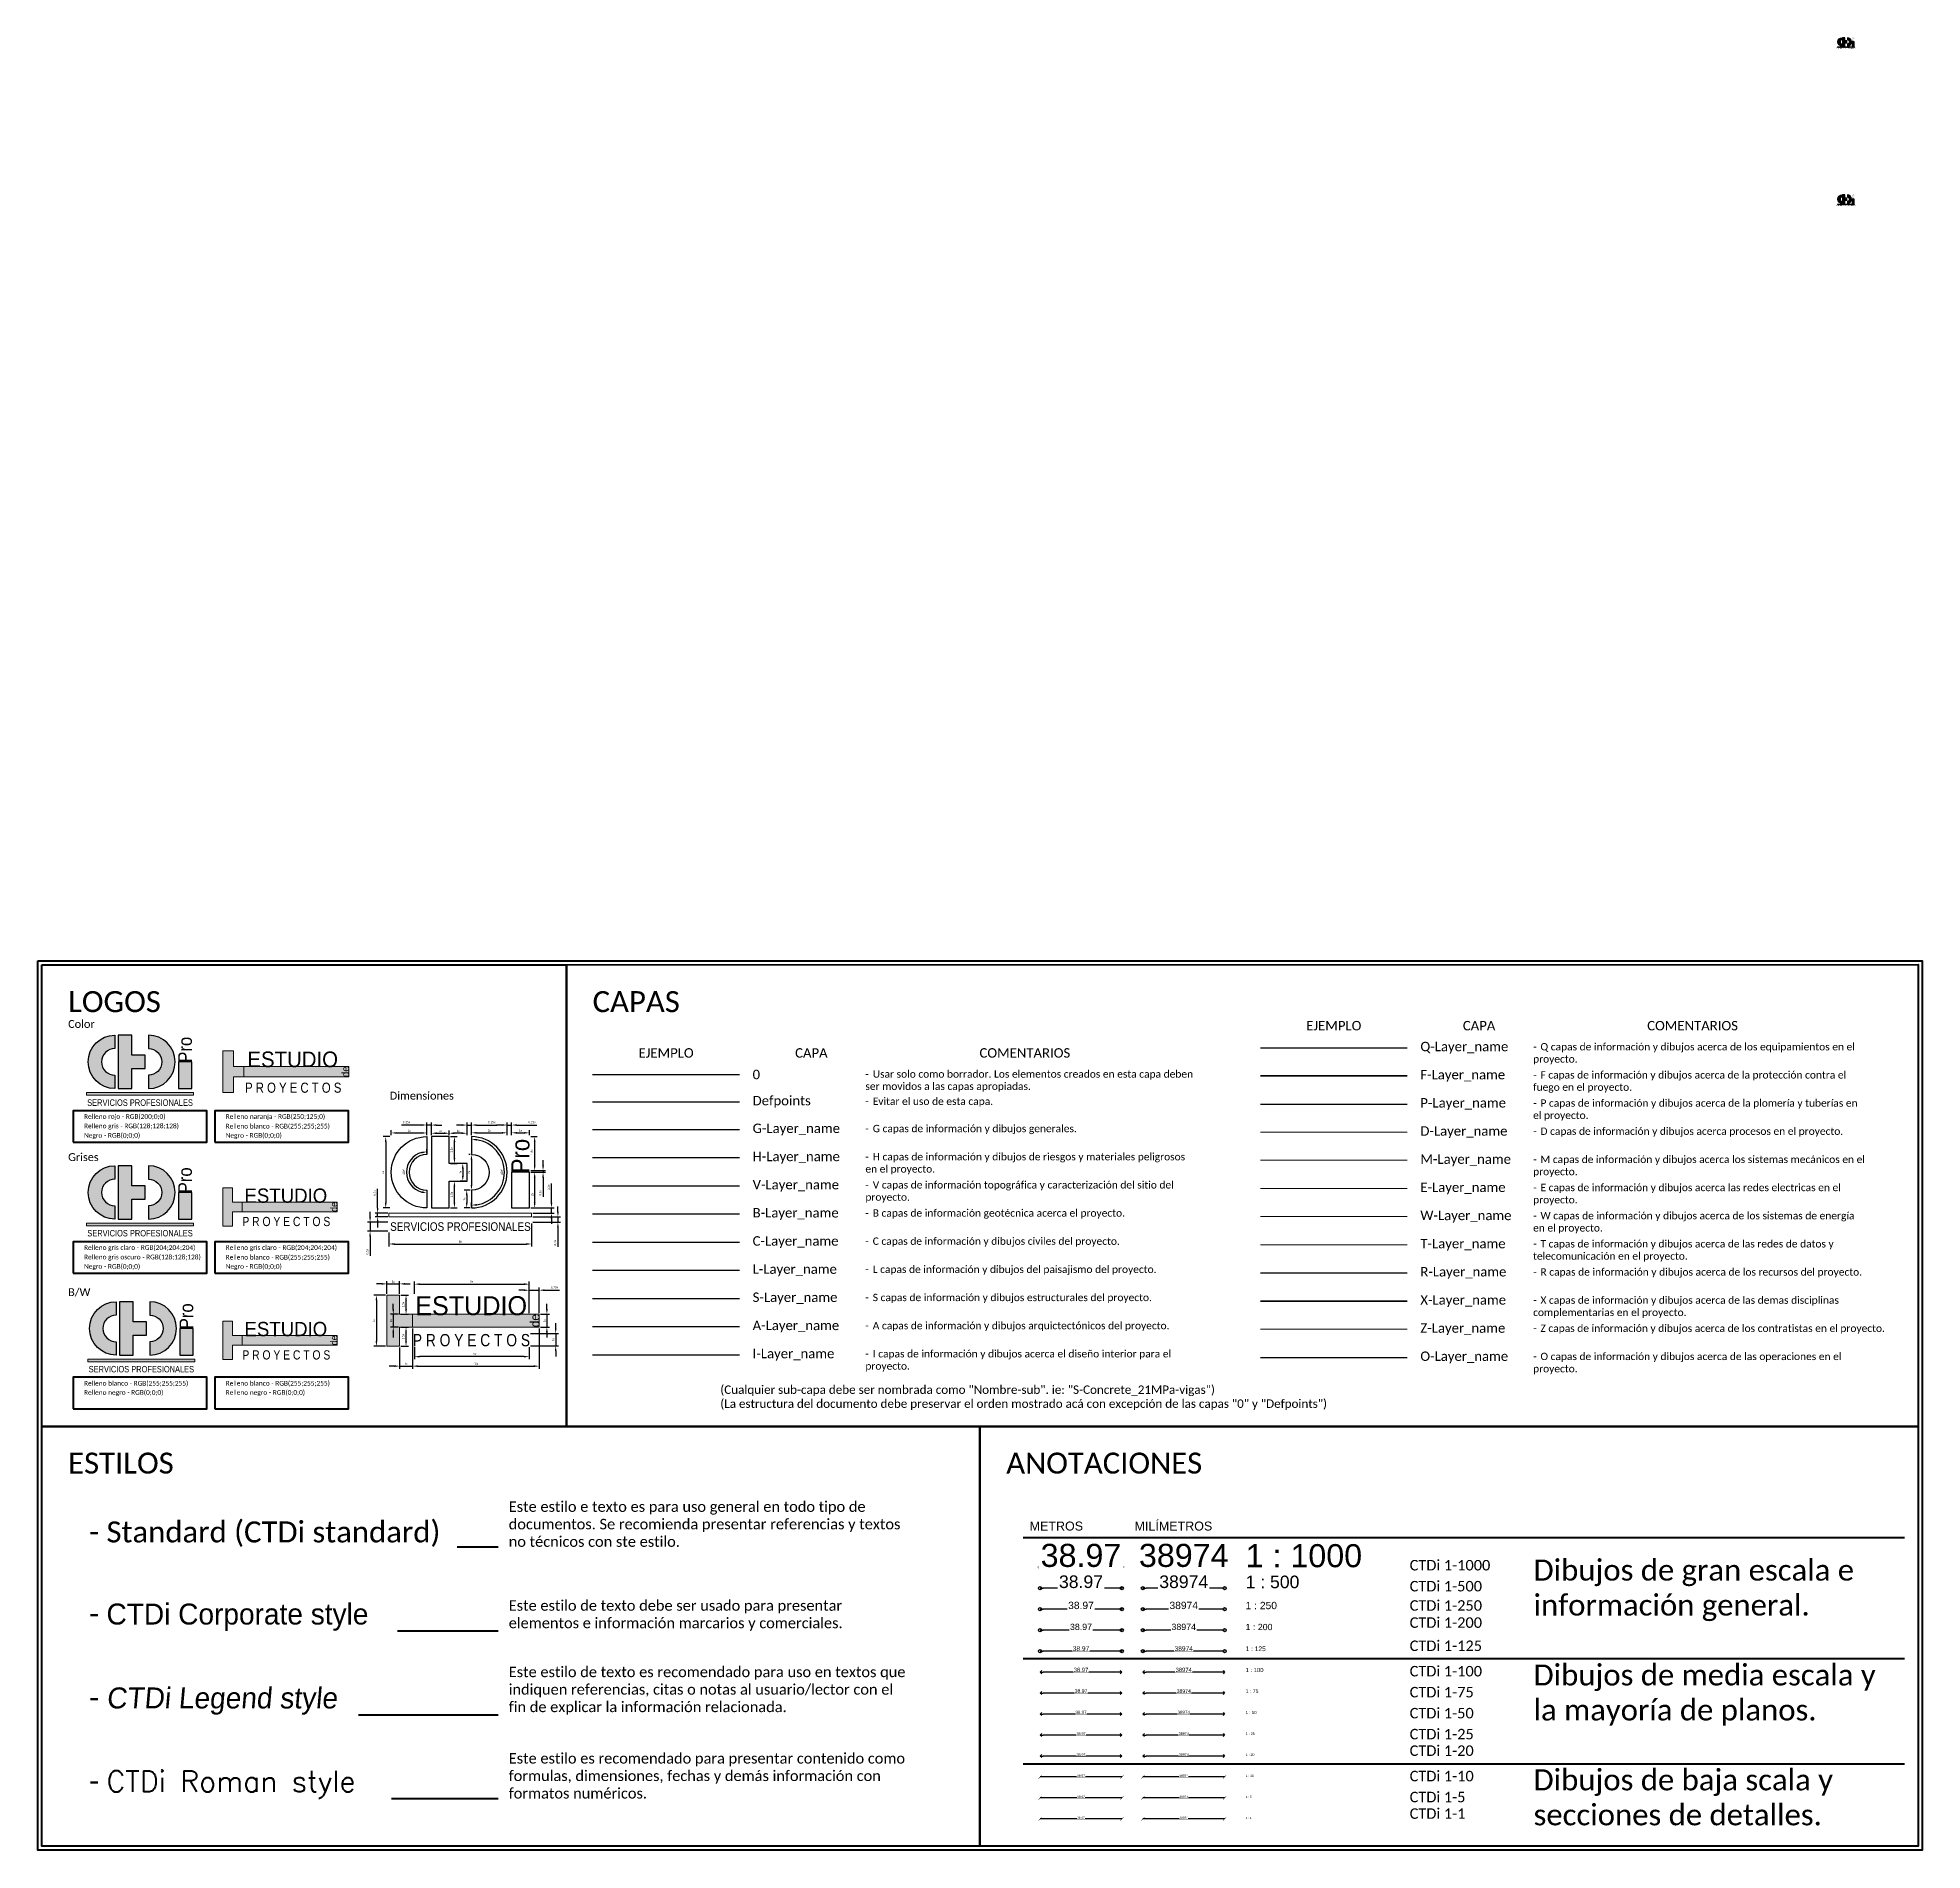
# Paper-space layout 'Dimensiones_cajasXM' of a CAD drawing. Header units: metres. Extents: x -968 to 2373, y -423 to 894.
# Drawn here: x -968 to -69, y -423 to 442 of the extents above; entities that cross this region are included whole.
import ezdxf
from ezdxf.enums import TextEntityAlignment as Align

# ---------------------------------------------------------------- set-up
doc = ezdxf.new("R2010")
doc.units = ezdxf.units.M
doc.linetypes.add('BORDER', pattern=[44.45, 12.7, -6.35, 12.7, -6.35, 0, -6.35])
doc.layers.get('0').update_dxf_attribs({"color": 255, "plot": 0})
doc.layers.get('Defpoints').update_dxf_attribs({"color": 255})
for name, color, linetype in [('A-layer_name', 179, 'Continuous'), ('B-layer_name', 36, 'Continuous'), ('C-layer_name', 98, 'Continuous'), ('H-layer_name', 6, 'Continuous'), ('L-layer_name', 92, 'Continuous'), ('R-layer_name', 40, 'Continuous'), ('S-layer_name', 251, 'Continuous'), ('V-layer_name', 30, 'Continuous')]:
    doc.layers.add(name, color=color, linetype=linetype)
for name, color, linetype, lineweight in [('D-layer_name', 5, 'Continuous', 20), ('E-layer_name', 2, 'Continuous', 20), ('F-layer_name', 1, 'Continuous', 35), ('I-layer_name', 142, 'Continuous', 25), ('M-layer_name', 147, 'Continuous', 5), ('O-layer_name', 5, 'Continuous', 30), ('P-layer_name', 140, 'Continuous', 30), ('Q-layer_name', 227, 'Continuous', 25), ('T-layer_name', 190, 'Continuous', 13), ('W-layer_name', 2, 'Continuous', 5), ('X-layer_name', 250, 'Continuous', 35), ('Z-layer_name', 165, 'Continuous', 15)]:
    doc.layers.add(name, color=color, linetype=linetype, lineweight=lineweight)
doc.layers.add('G-layer_name', color=7, linetype='Continuous', true_color=0x323232)
doc.layers.add('G-Title_layouts', color=7, linetype='Continuous', lineweight=50, true_color=0x323232)
doc.styles.add('CTDi Corporate', font='Skia.ttf')
doc.styles.add('CTDi Legend', font='stylu.ttf', dxfattribs={"oblique": 5})
doc.styles.add('CTDi Roman', font='romans.shx')
doc.styles.get("Standard").update_dxf_attribs({"font": 'Candara.ttf'})
doc.styles.add('T1-1', font='Arial.ttf', dxfattribs={"height": 1})
doc.styles.add('T1-10', font='Arial.ttf', dxfattribs={"height": 1.1})
doc.styles.add('T1-100', font='Arial.ttf', dxfattribs={"height": 2})
doc.styles.add('T1-1000', font='Arial.ttf', dxfattribs={"height": 11})
doc.styles.add('T1-125', font='Arial.ttf', dxfattribs={"height": 2.25})
doc.styles.add('T1-20', font='Arial.ttf', dxfattribs={"height": 1.2})
doc.styles.add('T1-200', font='Arial.ttf', dxfattribs={"height": 3})
doc.styles.add('T1-25', font='Arial.ttf', dxfattribs={"height": 1.25})
doc.styles.add('T1-250', font='Arial.ttf', dxfattribs={"height": 3.5})
doc.styles.add('T1-5', font='Arial.ttf', dxfattribs={"height": 1.05})
doc.styles.add('T1-50', font='Arial.ttf', dxfattribs={"height": 1.5})
doc.styles.add('T1-500', font='Arial.ttf', dxfattribs={"height": 6})
doc.styles.add('T1-75', font='Arial.ttf', dxfattribs={"height": 1.75})
doc.dimstyles.new('CTDi 1-1 m', dxfattribs={"dimtxt": 1, "dimasz": 0.001, "dimexe": 0, "dimexo": 0, "dimgap": 0.001, "dimtad": 1, "dimzin": 0, "dimdsep": 46, "dimtxsty": 'T1-1', "dimcen": 0.01, "dimclrd": 167, "dimclre": 167, "dimclrt": 136, "dimadec": 0, "dimazin": 0, "dimtfac": 1, "dimtofl": 0, "dimtmove": 0, "dimatfit": 3, "dimfxl": 1, "dimtfill": 1, "dimtolj": 1, "dimtzin": 0, "dimarcsym": 0})
doc.dimstyles.new('CTDi 1-1 mm', dxfattribs={"dimtxt": 1, "dimasz": 0.001, "dimexe": 0, "dimexo": 0, "dimgap": 0.001, "dimtad": 1, "dimdec": 0, "dimlfac": 100, "dimzin": 0, "dimdsep": 46, "dimtxsty": 'T1-1', "dimcen": 0.01, "dimclrd": 167, "dimclre": 167, "dimclrt": 136, "dimadec": 0, "dimazin": 0, "dimtfac": 1, "dimtdec": 0, "dimtofl": 0, "dimtmove": 0, "dimatfit": 3, "dimfxl": 1, "dimtfill": 1, "dimtolj": 1, "dimtzin": 0, "dimarcsym": 0})
doc.dimstyles.new('CTDi 1-10 m', dxfattribs={"dimtxt": 1.1, "dimasz": 0.01, "dimexe": 0, "dimexo": 0, "dimgap": 0.01, "dimtad": 1, "dimzin": 0, "dimdsep": 46, "dimtxsty": 'T1-10', "dimcen": 0.1, "dimclrd": 167, "dimclre": 167, "dimclrt": 136, "dimadec": 0, "dimazin": 0, "dimtfac": 1, "dimtofl": 0, "dimtmove": 0, "dimatfit": 3, "dimfxl": 1, "dimtfill": 1, "dimtolj": 1, "dimtzin": 0, "dimarcsym": 0})
doc.dimstyles.new('CTDi 1-10 mm', dxfattribs={"dimtxt": 1.1, "dimasz": 0.01, "dimexe": 0, "dimexo": 0, "dimgap": 0.01, "dimtad": 1, "dimdec": 0, "dimlfac": 100, "dimzin": 0, "dimdsep": 46, "dimtxsty": 'T1-10', "dimcen": 0.1, "dimclrd": 167, "dimclre": 167, "dimclrt": 136, "dimadec": 0, "dimazin": 0, "dimtfac": 1, "dimtdec": 0, "dimtofl": 0, "dimtmove": 0, "dimatfit": 3, "dimfxl": 1, "dimtfill": 1, "dimtolj": 1, "dimtzin": 0, "dimarcsym": 0})
doc.dimstyles.new('CTDi 1-100 m', dxfattribs={"dimtxt": 2, "dimasz": 0.15, "dimexe": 0, "dimexo": 0, "dimgap": 0.05, "dimtad": 1, "dimzin": 0, "dimdsep": 46, "dimtxsty": 'T1-100', "dimcen": 0.2, "dimclrd": 167, "dimclre": 167, "dimclrt": 136, "dimadec": 0, "dimazin": 0, "dimtfac": 1, "dimtofl": 0, "dimtmove": 0, "dimatfit": 3, "dimfxl": 1, "dimtfill": 1, "dimtolj": 1, "dimtzin": 0, "dimarcsym": 0})
doc.dimstyles.new('CTDi 1-100 mm', dxfattribs={"dimtxt": 2, "dimasz": 0.15, "dimexe": 0, "dimexo": 0, "dimgap": 0.05, "dimtad": 1, "dimdec": 0, "dimlfac": 100, "dimzin": 0, "dimdsep": 46, "dimtxsty": 'T1-100', "dimcen": 0.2, "dimclrd": 167, "dimclre": 167, "dimclrt": 136, "dimadec": 0, "dimazin": 0, "dimtfac": 1, "dimtdec": 0, "dimtofl": 0, "dimtmove": 0, "dimatfit": 3, "dimfxl": 1, "dimtfill": 1, "dimtolj": 1, "dimtzin": 0, "dimarcsym": 0})
doc.dimstyles.new('CTDi 1-1000 m', dxfattribs={"dimtxt": 11, "dimasz": 0.5, "dimexe": 0, "dimexo": 0, "dimgap": 0, "dimtad": 1, "dimzin": 0, "dimdsep": 46, "dimtxsty": 'T1-1000', "dimcen": 3, "dimclrd": 167, "dimclre": 167, "dimclrt": 136, "dimadec": 0, "dimazin": 0, "dimtfac": 1, "dimtofl": 0, "dimtmove": 0, "dimatfit": 3, "dimfxl": 1, "dimtfill": 1, "dimtolj": 1, "dimtzin": 0, "dimarcsym": 0})
doc.dimstyles.new('CTDi 1-1000 mm', dxfattribs={"dimtxt": 11, "dimasz": 0.5, "dimexe": 0, "dimexo": 0, "dimgap": 0, "dimtad": 1, "dimdec": 0, "dimlfac": 100, "dimzin": 0, "dimdsep": 46, "dimtxsty": 'T1-1000', "dimcen": 3, "dimclrd": 167, "dimclre": 167, "dimclrt": 136, "dimadec": 0, "dimazin": 0, "dimtfac": 1, "dimtdec": 0, "dimtofl": 0, "dimtmove": 0, "dimatfit": 3, "dimfxl": 1, "dimtfill": 1, "dimtolj": 1, "dimtzin": 0, "dimarcsym": 0})
doc.dimstyles.new('CTDi 1-125 m', dxfattribs={"dimtxt": 2.25, "dimasz": 0.15, "dimexe": 0, "dimexo": 0, "dimgap": 0.05, "dimtad": 1, "dimzin": 0, "dimdsep": 46, "dimtxsty": 'T1-125', "dimcen": 0.2, "dimclrd": 167, "dimclre": 167, "dimclrt": 136, "dimadec": 0, "dimazin": 0, "dimtfac": 1, "dimtofl": 0, "dimtmove": 0, "dimatfit": 3, "dimfxl": 1, "dimtfill": 1, "dimtolj": 1, "dimtzin": 0, "dimarcsym": 0})
doc.dimstyles.new('CTDi 1-125 mm', dxfattribs={"dimtxt": 2.25, "dimasz": 0.15, "dimexe": 0, "dimexo": 0, "dimgap": 0.05, "dimtad": 1, "dimdec": 0, "dimlfac": 100, "dimzin": 0, "dimdsep": 46, "dimtxsty": 'T1-125', "dimcen": 0.2, "dimclrd": 167, "dimclre": 167, "dimclrt": 136, "dimadec": 0, "dimazin": 0, "dimtfac": 1, "dimtdec": 0, "dimtofl": 0, "dimtmove": 0, "dimatfit": 3, "dimfxl": 1, "dimtfill": 1, "dimtolj": 1, "dimtzin": 0, "dimarcsym": 0})
doc.dimstyles.new('CTDi 1-200 m', dxfattribs={"dimtxt": 3, "dimasz": 0.25, "dimexe": 0, "dimexo": 0, "dimgap": 0.01, "dimtad": 1, "dimzin": 0, "dimdsep": 46, "dimtxsty": 'T1-200', "dimcen": 0.2, "dimclrd": 167, "dimclre": 167, "dimclrt": 136, "dimadec": 0, "dimazin": 0, "dimtfac": 1, "dimtofl": 0, "dimtmove": 0, "dimatfit": 3, "dimfxl": 1, "dimtfill": 1, "dimtolj": 1, "dimtzin": 0, "dimarcsym": 0})
doc.dimstyles.new('CTDi 1-200 mm', dxfattribs={"dimtxt": 3, "dimasz": 0.25, "dimexe": 0, "dimexo": 0, "dimgap": 0.01, "dimtad": 1, "dimdec": 0, "dimlfac": 100, "dimzin": 0, "dimdsep": 46, "dimtxsty": 'T1-200', "dimcen": 0.2, "dimclrd": 167, "dimclre": 167, "dimclrt": 136, "dimadec": 0, "dimazin": 0, "dimtfac": 1, "dimtdec": 0, "dimtofl": 0, "dimtmove": 0, "dimatfit": 3, "dimfxl": 1, "dimtfill": 1, "dimtolj": 1, "dimtzin": 0, "dimarcsym": 0})
doc.dimstyles.new('CTDi 1-25 m', dxfattribs={"dimtxt": 1.25, "dimasz": 0.04, "dimexe": 0, "dimexo": 0, "dimgap": 0.01, "dimtad": 1, "dimzin": 0, "dimdsep": 46, "dimtxsty": 'T1-25', "dimcen": 0.1, "dimclrd": 167, "dimclre": 167, "dimclrt": 136, "dimadec": 0, "dimazin": 0, "dimtfac": 1, "dimtofl": 0, "dimtmove": 0, "dimatfit": 3, "dimfxl": 1, "dimtfill": 1, "dimtolj": 1, "dimtzin": 0, "dimarcsym": 0})
doc.dimstyles.new('CTDi 1-25 mm', dxfattribs={"dimtxt": 1.25, "dimasz": 0.04, "dimexe": 0, "dimexo": 0, "dimgap": 0.01, "dimtad": 1, "dimdec": 0, "dimlfac": 100, "dimzin": 0, "dimdsep": 46, "dimtxsty": 'T1-25', "dimcen": 0.1, "dimclrd": 167, "dimclre": 167, "dimclrt": 136, "dimadec": 0, "dimazin": 0, "dimtfac": 1, "dimtdec": 0, "dimtofl": 0, "dimtmove": 0, "dimatfit": 3, "dimfxl": 1, "dimtfill": 1, "dimtolj": 1, "dimtzin": 0, "dimarcsym": 0})
doc.dimstyles.new('CTDi 1-250 m', dxfattribs={"dimtxt": 3.5, "dimasz": 0.3, "dimexe": 0, "dimexo": 0, "dimgap": 0, "dimtad": 1, "dimzin": 0, "dimdsep": 46, "dimtxsty": 'T1-250', "dimcen": 0.2, "dimclrd": 167, "dimclre": 167, "dimclrt": 136, "dimadec": 0, "dimazin": 0, "dimtfac": 1, "dimtofl": 0, "dimtmove": 0, "dimatfit": 3, "dimfxl": 1, "dimtfill": 1, "dimtolj": 1, "dimtzin": 0, "dimarcsym": 0})
doc.dimstyles.new('CTDi 1-250 mm', dxfattribs={"dimtxt": 3.5, "dimasz": 0.3, "dimexe": 0, "dimexo": 0, "dimgap": 0, "dimtad": 1, "dimdec": 0, "dimlfac": 100, "dimzin": 0, "dimdsep": 46, "dimtxsty": 'T1-250', "dimcen": 0.2, "dimclrd": 167, "dimclre": 167, "dimclrt": 136, "dimadec": 0, "dimazin": 0, "dimtfac": 1, "dimtdec": 0, "dimtofl": 0, "dimtmove": 0, "dimatfit": 3, "dimfxl": 1, "dimtfill": 1, "dimtolj": 1, "dimtzin": 0, "dimarcsym": 0})
doc.dimstyles.new('CTDi 1-5 m', dxfattribs={"dimtxt": 1.05, "dimasz": 0.008, "dimexe": 0, "dimexo": 0, "dimgap": 0.001, "dimtad": 1, "dimzin": 0, "dimdsep": 46, "dimtxsty": 'T1-5', "dimcen": 0.01, "dimclrd": 167, "dimclre": 167, "dimclrt": 136, "dimadec": 0, "dimazin": 0, "dimtfac": 1, "dimtofl": 0, "dimtmove": 0, "dimatfit": 3, "dimfxl": 1, "dimtfill": 1, "dimtolj": 1, "dimtzin": 0, "dimarcsym": 0})
doc.dimstyles.new('CTDi 1-5 mm', dxfattribs={"dimtxt": 1.05, "dimasz": 0.008, "dimexe": 0, "dimexo": 0, "dimgap": 0.001, "dimtad": 1, "dimdec": 0, "dimlfac": 100, "dimzin": 0, "dimdsep": 46, "dimtxsty": 'T1-5', "dimcen": 0.01, "dimclrd": 167, "dimclre": 167, "dimclrt": 136, "dimadec": 0, "dimazin": 0, "dimtfac": 1, "dimtdec": 0, "dimtofl": 0, "dimtmove": 0, "dimatfit": 3, "dimfxl": 1, "dimtfill": 1, "dimtolj": 1, "dimtzin": 0, "dimarcsym": 0})
doc.dimstyles.new('CTDi 1-50 m', dxfattribs={"dimtxt": 1.5, "dimasz": 0.06, "dimexe": 0, "dimexo": 0, "dimgap": 0.05, "dimtad": 1, "dimzin": 0, "dimdsep": 46, "dimtxsty": 'T1-50', "dimcen": 0.2, "dimclrd": 167, "dimclre": 167, "dimclrt": 136, "dimadec": 0, "dimazin": 0, "dimtfac": 1, "dimtofl": 0, "dimtmove": 0, "dimatfit": 3, "dimfxl": 1, "dimtfill": 1, "dimtolj": 1, "dimtzin": 0, "dimarcsym": 0})
doc.dimstyles.new('CTDi 1-500 m', dxfattribs={"dimtxt": 6, "dimasz": 0.25, "dimexe": 0, "dimexo": 0, "dimgap": 0, "dimtad": 1, "dimzin": 0, "dimdsep": 46, "dimtxsty": 'T1-500', "dimcen": 0.5, "dimclrd": 167, "dimclre": 167, "dimclrt": 136, "dimadec": 0, "dimazin": 0, "dimtfac": 1, "dimtofl": 0, "dimtmove": 0, "dimatfit": 3, "dimfxl": 1, "dimtfill": 1, "dimtolj": 1, "dimtzin": 0, "dimarcsym": 0})
doc.dimstyles.new('CTDi 1-500 mm', dxfattribs={"dimtxt": 6, "dimasz": 0.25, "dimexe": 0, "dimexo": 0, "dimgap": 0, "dimtad": 1, "dimdec": 0, "dimlfac": 100, "dimzin": 0, "dimdsep": 46, "dimtxsty": 'T1-500', "dimcen": 0.5, "dimclrd": 167, "dimclre": 167, "dimclrt": 136, "dimadec": 0, "dimazin": 0, "dimtfac": 1, "dimtdec": 0, "dimtofl": 0, "dimtmove": 0, "dimatfit": 3, "dimfxl": 1, "dimtfill": 1, "dimtolj": 1, "dimtzin": 0, "dimarcsym": 0})
doc.dimstyles.new('CTDi 1-75 m', dxfattribs={"dimtxt": 1.75, "dimasz": 0.1, "dimexe": 0, "dimexo": 0, "dimgap": 0.05, "dimtad": 1, "dimzin": 0, "dimdsep": 46, "dimtxsty": 'T1-75', "dimcen": 0.2, "dimclrd": 167, "dimclre": 167, "dimclrt": 136, "dimadec": 0, "dimazin": 0, "dimtfac": 1, "dimtofl": 0, "dimtmove": 0, "dimatfit": 3, "dimfxl": 1, "dimtfill": 1, "dimtolj": 1, "dimtzin": 0, "dimarcsym": 0})
doc.dimstyles.new('CTDi 1-75 mm', dxfattribs={"dimtxt": 1.75, "dimasz": 0.1, "dimexe": 0, "dimexo": 0, "dimgap": 0.05, "dimtad": 1, "dimdec": 0, "dimlfac": 100, "dimzin": 0, "dimdsep": 46, "dimtxsty": 'T1-75', "dimcen": 0.2, "dimclrd": 167, "dimclre": 167, "dimclrt": 136, "dimadec": 0, "dimazin": 0, "dimtfac": 1, "dimtdec": 0, "dimtofl": 0, "dimtmove": 0, "dimatfit": 3, "dimfxl": 1, "dimtfill": 1, "dimtolj": 1, "dimtzin": 0, "dimarcsym": 0})
doc.dimstyles.new('ISO-25', dxfattribs={"dimtxt": 2.5, "dimasz": 2.5, "dimexe": 1.25, "dimexo": 0.625, "dimtad": 1, "dimtxsty": 'Standard', "dimcen": 2.5, "dimadec": 0, "dimazin": 0, "dimtfac": 1, "dimtmove": 0, "dimatfit": 3, "dimfxl": 1, "dimarcsym": 0})

psp = doc.layouts.new('Dimensiones_cajasXM')

# ---------------------------------------------------------------- texts
at = {"layer": 'G-Title_layouts', "color": 250, "style": 'CTDi Corporate', "width": 0.9125}
psp.add_text('Pro', height=8.67, rotation=90, dxfattribs=at).set_placement((-733.3277, -99.8639))
at = {"layer": 'G-Title_layouts', "color": 18, "linetype": 'Continuous', "true_color": 0x000000, "style": 'CTDi Corporate'}
for s, height, width, p in [('ESTUDIO', 6.8, 0.975, (-849.4226, -115.9226)), ('ESTUDIO', 9.06667, 0.99, (-761.1194, -170.1935)), ('ESTUDIO', 6.8, 0.975, (-849.4226, -179.5157)), ('P R O Y E C T O S', 4.4, 0.8375, (-849.1939, -189.922))]:
    psp.add_text(s, height=height, dxfattribs=dict(at, width=width)).set_placement(p, align=Align.BOTTOM_CENTER)
at = {"layer": 'G-Title_layouts', "color": 7, "linetype": 'Continuous', "lineweight": 100, "true_color": 0xfefefe, "transparency": 33554687, "style": 'CTDi Corporate', "width": 0.975}
for height, p in [(3.25, (-823.9258, -115.8482)), (4.33333, (-727.2736, -170.0943)), (3.25, (-823.9258, -179.4413))]:
    psp.add_text('de', height=height, rotation=90, dxfattribs=at).set_placement(p, align=Align.BOTTOM_CENTER)
at = {"layer": 'G-Title_layouts', "color": 254, "linetype": 'Continuous', "true_color": 0xcccccc, "style": 'CTDi Corporate', "width": 0.8375}
psp.add_text('P R O Y E C T O S', height=4.4, dxfattribs=at).set_placement((-849.1939, -126.3289), align=Align.BOTTOM_CENTER)
at = {"layer": 'G-Title_layouts', "color": 250, "linetype": 'Continuous', "lineweight": 13, "style": 'CTDi Corporate', "width": 0.8575}
psp.add_text('SERVICIOS PROFESIONALES', height=4.1225, dxfattribs=at).set_placement((-766.2152, -123.1698), align=Align.TOP_CENTER)
at = {"layer": 'G-Title_layouts', "color": 30, "linetype": 'Continuous', "true_color": 0xfa7d00, "style": 'CTDi Corporate', "width": 0.8375}
psp.add_text('P R O Y E C T O S', height=5.866667, dxfattribs=at).set_placement((-760.9644, -184.0685), align=Align.BOTTOM_CENTER)
at = {"layer": 'G-Title_layouts'}
for s, height, style, p in [('METROS', 4.26338, 'T1-500', (-494.9262, -270.1308)), ('MILÍMETROS', 4.26338, 'T1-500', (-444.9262, -270.1308)), ('1 : 1000', 11, 'T1-1000', (-391.9787, -287.6308)), ('1 : 500', 6, 'T1-500', (-391.9787, -297.6308)), ('1 : 250', 3.5, 'T1-250', (-391.9787, -307.6308)), ('1 : 200', 3, 'T1-200', (-391.9787, -317.6308)), ('1 : 125', 2.25, 'T1-125', (-391.9787, -327.6308)), ('1 : 100', 2, 'T1-100', (-391.9787, -337.6308)), ('1 : 75', 1.75, 'T1-75', (-391.9787, -347.6308)), ('1 : 50', 1.5, 'T1-50', (-391.9787, -357.6308)), ('1 : 25', 1.25, 'T1-25', (-391.9787, -367.6308)), ('1 : 20', 1.2, 'T1-20', (-391.9787, -377.6308)), ('1 : 10', 1.1, 'T1-10', (-391.9787, -387.6308)), ('1 : 5', 1.05, 'T1-5', (-391.9787, -397.6308)), ('1 : 1', 1, 'T1-1', (-391.9787, -407.6308))]:
    psp.add_text(s, height=height, dxfattribs=dict(at, style=style)).set_placement(p)
for s, width, insert, char_height, attachment_point in [('LOGOS', 841, (-953.1998, -12.9907), 10, 1), ('CAPAS', 225.025811, (-703.1998, -12.9907), 10, 1), ('Color', 72.985524, (-953.1998, -30.5505), 3.75, 7), ('Dimensiones', 93.745588, (-799.9242, -64.7318), 3.75, 7), ('Grises', 72.471252, (-953.1998, -94.0284), 3.75, 7), ('B/W', 93.745588, (-953.1998, -158.6007), 3.75, 7), ('ESTILOS', 841, (-953.1998, -232.9907), 10, 1), ('ANOTACIONES', 841, (-506.0748, -232.9907), 10, 1), ('Este estilo e texto es para uso general en todo tipo de documentos. Se recomienda presentar referencias y textos no técnicos con ste estilo.', 190.6086, (-743.1998, -277.9677), 5, 7), ('- Standard (CTDi standard)', 205.6086, (-943.1998, -277.9677), 10, 7), ('Este estilo de texto debe ser usado para presentar elementos e información marcarios y comerciales.', 190.6086, (-743.1998, -317.9677), 5, 7), ('Este estilo de texto es recomendado para uso en textos que indiquen referencias, citas o notas al usuario/lector con el fin de explicar la información relacionada.', 190.6086, (-743.1998, -357.9677), 5, 7), ('Este estilo es recomendado para presentar contenido como formulas, dimensiones, fechas y demás información con formatos numéricos.', 190.6086, (-743.1998, -397.9677), 5, 7)]:
    psp.add_mtext_dynamic_manual_height_columns(s, width=width, gutter_width=50, heights=[0], dxfattribs=dict(at, insert=insert, char_height=char_height, attachment_point=attachment_point))
at = {"layer": 'G-Title_layouts', "color": 0, "linetype": 'BORDER', "lineweight": 0}
for s, insert, char_height, width, attachment_point in [('EJEMPLO', (-349.9498, -31.7368), 4.5, 67, 8), ('CAPA', (-280.6998, -31.7368), 4.5, 65.5, 8), ('COMENTARIOS', (-178.9498, -31.7368), 4.5, 152, 8), ('EJEMPLO', (-668.1998, -44.7368), 4.5, 67, 8), ('CAPA', (-598.9498, -44.7368), 4.5, 65.5, 8), ('COMENTARIOS', (-497.1998, -44.7368), 4.5, 152, 8), ('   Q-Layer_name', (-313.4498, -39.9478), 4.5, 65.5, 4), ('\\pt3.5;-^IQ capas de información y dibujos acerca de los equipamientos en el proyecto.', (-254.9498, -37.7368), 3.5, 158.25, 1), ('   0', (-631.6998, -52.7368), 4.5, 65.5, 4), ('\\pt3.5;-^IUsar solo como borrador. Los elementos creados en esta capa deben ser movidos a las capas apropiadas.', (-573.1998, -50.7368), 3.5, 158.25, 1), ('   F-Layer_name', (-313.4498, -53.3698), 4.5, 65.5, 4), ('\\pt3.5;-^IF capas de información y dibujos acerca de la protección contra el fuego en el proyecto.', (-254.9498, -51.1588), 3.5, 158.25, 1), ('   Defpoints', (-631.6998, -65.7368), 4.5, 65.5, 4), ('\\pt3.5;-^IEvitar el uso de esta capa.', (-573.1998, -63.7368), 3.5, 158.25, 1), ('   P-Layer_name', (-313.4498, -66.7918), 4.5, 65.5, 4), ('\\pt3.5;-^IP capas de información y dibujos acerca de la plomería y tuberías en el proyecto.', (-254.9498, -64.5808), 3.5, 158.25, 1), ('   G-Layer_name', (-631.6998, -78.9478), 4.5, 65.5, 4), ('\\pt3.5;-^IG capas de información y dibujos generales.', (-573.1998, -76.7368), 3.5, 158.25, 1), ('   D-Layer_name', (-313.4498, -80.2138), 4.5, 65.5, 4), ('\\pt3.5,14;-^ID capas de información y dibujos acerca procesos en el proyecto.', (-254.9498, -78.0028), 3.5, 158.25, 1), ('   H-Layer_name', (-631.6998, -92.3698), 4.5, 65.5, 4), ('\\pt3.5;-^IH capas de información y dibujos de riesgos y materiales peligrosos en el proyecto.', (-573.1998, -90.1588), 3.5, 158.25, 1), ('   M-Layer_name', (-313.4498, -93.6359), 4.5, 65.5, 4), ('\\pt3.5;-^IM capas de información y dibujos acerca los sistemas mecánicos en el proyecto.', (-254.9498, -91.4249), 3.5, 158.25, 1), ('   V-Layer_name', (-631.6998, -105.7918), 4.5, 65.5, 4), ('\\pt3.5;-^IV capas de información topográfica y caracterización del sitio del proyecto.', (-573.1998, -103.5808), 3.5, 158.25, 1), ('   E-Layer_name', (-313.4498, -107.0579), 4.5, 65.5, 4), ('\\pt3.5;-^IE capas de información y dibujos acerca las redes electricas en el proyecto.', (-254.9498, -104.8469), 3.5, 158.25, 1), ('   B-Layer_name', (-631.6998, -119.2138), 4.5, 65.5, 4), ('\\pt3.5;-^IB capas de información geotécnica acerca el proyecto.', (-573.1998, -117.0028), 3.5, 158.25, 1), ('   W-Layer_name', (-313.4498, -120.4799), 4.5, 65.5, 4), ('\\pt3.5;-^IW capas de información y dibujos acerca de los sistemas de energía en el proyecto.', (-254.9498, -118.2689), 3.5, 158.25, 1), ('   C-Layer_name', (-631.6998, -132.6359), 4.5, 65.5, 4), ('\\pt3.5;-^IC capas de información y dibujos civiles del proyecto.', (-573.1998, -130.4249), 3.5, 158.25, 1), ('   T-Layer_name', (-313.4498, -133.9019), 4.5, 65.5, 4), ('\\pt3.5;-^IT capas de información y dibujos acerca de las redes de datos y telecomunicación en el proyecto.', (-254.9498, -131.6909), 3.5, 158.25, 1), ('   L-Layer_name', (-631.6998, -146.0579), 4.5, 65.5, 4), ('\\pt3.5;-^IL capas de información y dibujos del paisajismo del proyecto.', (-573.1998, -143.8469), 3.5, 158.25, 1), ('   R-Layer_name', (-313.4498, -147.3239), 4.5, 65.5, 4), ('\\pt3.5,14;-^IR capas de información y dibujos acerca de los recursos del proyecto.', (-254.9498, -145.1129), 3.5, 158.25, 1), ('   S-Layer_name', (-631.6998, -159.4799), 4.5, 65.5, 4), ('\\pt3.5;-^IS capas de información y dibujos estructurales del proyecto.', (-573.1998, -157.2689), 3.5, 158.25, 1), ('   X-Layer_name', (-313.4498, -160.7459), 4.5, 65.5, 4), ('\\pt3.5;-^IX capas de información y dibujos acerca de las demas disciplinas complementarias en el proyecto.', (-254.9498, -158.5349), 3.5, 158.25, 1), ('   A-Layer_name', (-631.6998, -172.9019), 4.5, 65.5, 4), ('\\pt3.5;-^IA capas de información y dibujos arquictectónicos del proyecto.', (-573.1998, -170.6909), 3.5, 158.25, 1), ('   Z-Layer_name', (-313.4498, -174.1679), 4.5, 65.5, 4), ('\\pt3.5;-^IZ capas de información y dibujos acerca de los contratistas en el proyecto.', (-254.9498, -171.9569), 3.5, 158.25, 1), ('   I-Layer_name', (-631.6998, -186.3239), 4.5, 65.5, 4), ('\\pt3.5;-^II capas de información y dibujos acerca el diseño interior para el proyecto.', (-573.1998, -184.1129), 3.5, 158.25, 1), ('   O-Layer_name', (-313.4498, -187.5899), 4.5, 65.5, 4), ('\\pt3.5;-^IO capas de información y dibujos acerca de las operaciones en el proyecto.', (-254.9498, -185.3789), 3.5, 158.25, 1), ('CTDi 1-1000', (-313.7841, -289.2174), 5, 54.057734, 7), ('Dibujos de gran escala e información general.', (-254.7442, -284.0098), 10, 171.996811, 1), ('CTDi 1-500', (-313.7841, -299.2174), 5, 54.057734, 7), ('CTDi 1-250', (-313.7841, -308.4241), 5, 52.943776, 7), ('CTDi 1-200', (-313.7841, -316.5731), 5, 51.829818, 7), ('CTDi 1-125', (-313.7841, -327.6308), 5, 52.572443, 7), ('CTDi 1-100', (-313.7841, -339.7462), 5, 52.943776, 7), ('Dibujos de media escala y la mayoría de planos.', (-254.7442, -334.0098), 10, 171.624442, 1), ('CTDi 1-75', (-313.7841, -349.7462), 5, 52.572443, 7), ('CTDi 1-50', (-313.7841, -359.7462), 5, 52.572443, 7), ('CTDi 1-25', (-313.7841, -369.7462), 5, 51.829818, 7), ('CTDi 1-20', (-313.7841, -377.6308), 5, 52.201131, 7), ('CTDi 1-10', (-313.7841, -389.7462), 5, 52.572443, 7), ('Dibujos de baja scala y secciones de detalles.', (-254.7442, -384.0098), 10, 171.252073, 1), ('CTDi 1-5', (-313.7841, -399.7462), 5, 52.572443, 7), ('CTDi 1-1', (-313.7841, -407.6308), 5, 52.943776, 7)]:
    psp.add_mtext(s, dxfattribs=dict(at, insert=insert, char_height=char_height, width=width, attachment_point=attachment_point))
at = {"layer": 'G-Title_layouts', "color": 12, "true_color": 0xc80000, "insert": (-945.6093, -74.4727), "char_height": 2.25, "attachment_point": 7}
psp.add_mtext_dynamic_manual_height_columns('Relleno rojo - RGB(200;0;0)', width=72.471252, gutter_width=50, heights=[0], dxfattribs=at)
at = {"layer": 'G-Title_layouts', "color": 30, "true_color": 0xfa7d00, "insert": (-878.1093, -74.4727), "char_height": 2.25, "attachment_point": 7}
psp.add_mtext_dynamic_manual_height_columns('Relleno naranja - RGB(250;125;0)', width=72.471252, gutter_width=50, heights=[0], dxfattribs=at)
at = {"layer": 'G-Title_layouts', "color": 8, "char_height": 2.25, "attachment_point": 7}
for s, width, insert in [('Relleno gris - RGB(128;128;128)', 72.471252, (-945.6093, -78.9727)), ('Relleno gris oscuro - RGB(128;128;128)', 78.086439, (-945.6093, -141.4554))]:
    psp.add_mtext_dynamic_manual_height_columns(s, width=width, gutter_width=50, heights=[0], dxfattribs=dict(at, insert=insert))
at = {"layer": 'G-Title_layouts', "color": 250, "char_height": 2.25, "attachment_point": 7}
for insert in [(-945.6093, -83.4727), (-878.1093, -83.4727), (-945.6093, -145.9554), (-878.1093, -145.9554)]:
    psp.add_mtext_dynamic_manual_height_columns('Negro - RGB(0;0;0)', width=72.471252, gutter_width=50, heights=[0], dxfattribs=dict(at, insert=insert))
at = {"layer": 'G-Title_layouts', "color": 7, "true_color": 0xffffff, "char_height": 2.25, "attachment_point": 7}
for width, insert in [(72.471252, (-878.1093, -78.9727)), (78.086439, (-878.1093, -141.4554)), (72.471252, (-945.6093, -201.545)), (72.471252, (-878.1093, -201.545))]:
    psp.add_mtext_dynamic_manual_height_columns('Relleno blanco - RGB(255;255;255)', width=width, gutter_width=50, heights=[0], dxfattribs=dict(at, insert=insert))
at = {"layer": 'G-Title_layouts', "color": 254, "char_height": 2.25, "attachment_point": 7}
for insert in [(-945.6093, -136.9554), (-878.1093, -136.9554)]:
    psp.add_mtext_dynamic_manual_height_columns('Relleno gris claro - RGB(204;204;204)', width=78.086439, gutter_width=50, heights=[0], dxfattribs=dict(at, insert=insert))
at = {"layer": 'G-Title_layouts', "color": 18, "true_color": 0x000000, "char_height": 2.25, "attachment_point": 7}
for insert in [(-945.6093, -206.045), (-878.1093, -206.045)]:
    psp.add_mtext_dynamic_manual_height_columns('Relleno negro - RGB(0;0;0)', width=72.471252, gutter_width=50, heights=[0], dxfattribs=dict(at, insert=insert))
at = {"layer": 'G-Title_layouts', "color": 2, "linetype": 'BORDER', "lineweight": 0, "insert": (-642.3698, -200.9783), "char_height": 4, "width": 387.420055, "attachment_point": 1}
psp.add_mtext('(Cualquier sub-capa debe ser nombrada como "Nombre-sub". ie: "S-Concrete_21MPa-vigas")\\P(La estructura del documento debe preservar el orden mostrado acá con excepción de las capas "0" y "Defpoints")', dxfattribs=at)
at = {"layer": 'G-Title_layouts', "char_height": 10, "attachment_point": 7}
for s, insert, style in [('{\\fCandara|b0|i0|c0|p34;- }CTDi Corporate style', (-943.1998, -317.9677), 'CTDi Corporate'), ('{\\fCandara|b0|i0|c0|p34;\\Q0;- }CTDi Legend style', (-943.1998, -357.9677), 'CTDi Legend'), ('{\\fCandara|b0|i0|c0|p34;- }CTDi Roman style', (-943.1998, -397.9677), 'CTDi Roman')]:
    psp.add_mtext_dynamic_manual_height_columns(s, width=205.6086, gutter_width=50, heights=[0], dxfattribs=dict(at, insert=insert, style=style))

# ---------------------------------------------------------------- blocks, each defined once
blk = doc.blocks.new('_ArchTick')
at = {"color": 0, "linetype": 'ByBlock', "const_width": 0.15}
blk.add_lwpolyline([(-0.5, -0.5), (0.5, 0.5)], dxfattribs=at)
blk = doc.blocks.new('*D228')
at = {"layer": 'Defpoints', "color": 0, "transparency": 16777216}
for p in [(-489.93, -407.63), (-489.93, -407.63), (-450.95, -407.63)]:
    blk.add_point(p, dxfattribs=at)
at = {"layer": 'G-Title_layouts', "color": 167, "lineweight": -2, "transparency": 16777216}
blk.add_line((-450.95, -407.63), (-489.93, -407.63), dxfattribs=at)
at = {"layer": 'G-Title_layouts', "color": 167, "lineweight": -2, "transparency": 16777216, "xscale": 1.5, "yscale": 1.5, "zscale": 1.5, "rotation": 180}
blk.add_blockref('_ArchTick', (-489.93, -407.63), dxfattribs=at)
at = {"layer": 'G-Title_layouts', "color": 167, "lineweight": -2, "transparency": 16777216, "xscale": 1.5, "yscale": 1.5, "zscale": 1.5}
blk.add_blockref('_ArchTick', (-450.95, -407.63), dxfattribs=at)
at = {"layer": 'G-Title_layouts', "color": 136, "transparency": 16777216, "insert": (-470.44, -407.12), "char_height": 1, "attachment_point": 5, "style": 'T1-1', "bg_fill": 3, "box_fill_scale": 1.1, "bg_fill_color": 256, "bg_fill_true_color": 13158600, "bg_fill_transparency": 0}
blk.add_mtext('\\A1;38.97', dxfattribs=at)
blk = doc.blocks.new('*D229')
at = {"layer": 'Defpoints', "color": 0, "transparency": 16777216}
for p in [(-489.93, -397.63), (-489.93, -397.63), (-450.95, -397.63)]:
    blk.add_point(p, dxfattribs=at)
at = {"layer": 'G-Title_layouts', "color": 167, "lineweight": -2, "transparency": 16777216}
blk.add_line((-450.95, -397.63), (-489.93, -397.63), dxfattribs=at)
at = {"layer": 'G-Title_layouts', "color": 167, "lineweight": -2, "transparency": 16777216, "xscale": 1.5, "yscale": 1.5, "zscale": 1.5, "rotation": 180}
blk.add_blockref('_ArchTick', (-489.93, -397.63), dxfattribs=at)
at = {"layer": 'G-Title_layouts', "color": 167, "lineweight": -2, "transparency": 16777216, "xscale": 1.5, "yscale": 1.5, "zscale": 1.5}
blk.add_blockref('_ArchTick', (-450.95, -397.63), dxfattribs=at)
at = {"layer": 'G-Title_layouts', "color": 136, "transparency": 16777216, "insert": (-470.44, -397.1), "char_height": 1.05, "attachment_point": 5, "style": 'T1-5', "bg_fill": 3, "box_fill_scale": 1.1, "bg_fill_color": 256, "bg_fill_true_color": 13158600, "bg_fill_transparency": 0}
blk.add_mtext('\\A1;38.97', dxfattribs=at)
blk = doc.blocks.new('*D230')
at = {"layer": 'Defpoints', "color": 0, "transparency": 16777216}
for p in [(-489.93, -387.63), (-489.93, -387.63), (-450.95, -387.63)]:
    blk.add_point(p, dxfattribs=at)
at = {"layer": 'G-Title_layouts', "color": 167, "lineweight": -2, "transparency": 16777216}
blk.add_line((-450.95, -387.63), (-489.93, -387.63), dxfattribs=at)
at = {"layer": 'G-Title_layouts', "color": 167, "lineweight": -2, "transparency": 16777216, "xscale": 1.5, "yscale": 1.5, "zscale": 1.5, "rotation": 180}
blk.add_blockref('_ArchTick', (-489.93, -387.63), dxfattribs=at)
at = {"layer": 'G-Title_layouts', "color": 167, "lineweight": -2, "transparency": 16777216, "xscale": 1.5, "yscale": 1.5, "zscale": 1.5}
blk.add_blockref('_ArchTick', (-450.95, -387.63), dxfattribs=at)
at = {"layer": 'G-Title_layouts', "color": 136, "transparency": 16777216, "insert": (-470.44, -387.06), "char_height": 1.1, "attachment_point": 5, "style": 'T1-10', "bg_fill": 3, "box_fill_scale": 1.1, "bg_fill_color": 256, "bg_fill_true_color": 13158600, "bg_fill_transparency": 0}
blk.add_mtext('\\A1;38.97', dxfattribs=at)
blk = doc.blocks.new('_Open90')
at = {"color": 0, "linetype": 'ByBlock', "lineweight": -2}
for p, q in [((0, 0), (-1, 0)), ((-0.5, 0.5), (0, 0)), ((0, 0), (-0.5, -0.5))]:
    blk.add_line(p, q, dxfattribs=at)
blk = doc.blocks.new('*D231')
at = {"layer": 'Defpoints', "color": 0, "transparency": 16777216}
for p in [(-489.93, -367.63), (-489.93, -367.63), (-450.95, -367.63)]:
    blk.add_point(p, dxfattribs=at)
at = {"layer": 'G-Title_layouts', "color": 167, "lineweight": -2, "transparency": 16777216}
blk.add_line((-452.45, -367.63), (-488.43, -367.63), dxfattribs=at)
at = {"layer": 'G-Title_layouts', "color": 167, "lineweight": -2, "transparency": 16777216, "xscale": 1.5, "yscale": 1.5, "zscale": 1.5, "rotation": 180}
blk.add_blockref('_Open90', (-489.93, -367.63), dxfattribs=at)
at = {"layer": 'G-Title_layouts', "color": 167, "lineweight": -2, "transparency": 16777216, "xscale": 1.5, "yscale": 1.5, "zscale": 1.5}
blk.add_blockref('_Open90', (-450.95, -367.63), dxfattribs=at)
at = {"layer": 'G-Title_layouts', "color": 136, "transparency": 16777216, "insert": (-470.44, -366.99), "char_height": 1.25, "attachment_point": 5, "style": 'T1-25', "bg_fill": 3, "box_fill_scale": 1.1, "bg_fill_color": 256, "bg_fill_true_color": 13158600, "bg_fill_transparency": 0}
blk.add_mtext('\\A1;38.97', dxfattribs=at)
blk = doc.blocks.new('*D232')
at = {"layer": 'Defpoints', "color": 0, "transparency": 16777216}
for p in [(-489.93, -357.63), (-489.93, -357.63), (-450.95, -357.63)]:
    blk.add_point(p, dxfattribs=at)
at = {"layer": 'G-Title_layouts', "color": 167, "lineweight": -2, "transparency": 16777216}
blk.add_line((-452.45, -357.63), (-488.43, -357.63), dxfattribs=at)
at = {"layer": 'G-Title_layouts', "color": 167, "lineweight": -2, "transparency": 16777216, "xscale": 1.5, "yscale": 1.5, "zscale": 1.5, "rotation": 180}
blk.add_blockref('_Open90', (-489.93, -357.63), dxfattribs=at)
at = {"layer": 'G-Title_layouts', "color": 167, "lineweight": -2, "transparency": 16777216, "xscale": 1.5, "yscale": 1.5, "zscale": 1.5}
blk.add_blockref('_Open90', (-450.95, -357.63), dxfattribs=at)
at = {"layer": 'G-Title_layouts', "color": 136, "transparency": 16777216, "insert": (-470.44, -356.82), "char_height": 1.5, "attachment_point": 5, "style": 'T1-50', "bg_fill": 3, "box_fill_scale": 1.1, "bg_fill_color": 256, "bg_fill_true_color": 13158600, "bg_fill_transparency": 0}
blk.add_mtext('\\A1;38.97', dxfattribs=at)
blk = doc.blocks.new('*D233')
at = {"layer": 'Defpoints', "color": 0, "transparency": 16777216}
for p in [(-489.93, -337.63), (-489.93, -337.63), (-450.95, -337.63)]:
    blk.add_point(p, dxfattribs=at)
at = {"layer": 'G-Title_layouts', "color": 167, "lineweight": -2, "transparency": 16777216}
blk.add_line((-452.45, -337.63), (-488.43, -337.63), dxfattribs=at)
at = {"layer": 'G-Title_layouts', "color": 167, "lineweight": -2, "transparency": 16777216, "xscale": 1.5, "yscale": 1.5, "zscale": 1.5, "rotation": 180}
blk.add_blockref('_Open90', (-489.93, -337.63), dxfattribs=at)
at = {"layer": 'G-Title_layouts', "color": 167, "lineweight": -2, "transparency": 16777216, "xscale": 1.5, "yscale": 1.5, "zscale": 1.5}
blk.add_blockref('_Open90', (-450.95, -337.63), dxfattribs=at)
at = {"layer": 'G-Title_layouts', "color": 136, "transparency": 16777216, "insert": (-470.44, -336.57), "char_height": 2, "attachment_point": 5, "style": 'T1-100', "bg_fill": 3, "box_fill_scale": 1.1, "bg_fill_color": 256, "bg_fill_true_color": 13158600, "bg_fill_transparency": 0}
blk.add_mtext('\\A1;38.97', dxfattribs=at)
blk = doc.blocks.new('*D234')
at = {"layer": 'Defpoints', "color": 0, "transparency": 16777216}
for p in [(-489.93, -347.63), (-489.93, -347.63), (-450.95, -347.63)]:
    blk.add_point(p, dxfattribs=at)
at = {"layer": 'G-Title_layouts', "color": 167, "lineweight": -2, "transparency": 16777216}
blk.add_line((-452.45, -347.63), (-488.43, -347.63), dxfattribs=at)
at = {"layer": 'G-Title_layouts', "color": 167, "lineweight": -2, "transparency": 16777216, "xscale": 1.5, "yscale": 1.5, "zscale": 1.5, "rotation": 180}
blk.add_blockref('_Open90', (-489.93, -347.63), dxfattribs=at)
at = {"layer": 'G-Title_layouts', "color": 167, "lineweight": -2, "transparency": 16777216, "xscale": 1.5, "yscale": 1.5, "zscale": 1.5}
blk.add_blockref('_Open90', (-450.95, -347.63), dxfattribs=at)
at = {"layer": 'G-Title_layouts', "color": 136, "transparency": 16777216, "insert": (-470.44, -346.69), "char_height": 1.75, "attachment_point": 5, "style": 'T1-75', "bg_fill": 3, "box_fill_scale": 1.1, "bg_fill_color": 256, "bg_fill_true_color": 13158600, "bg_fill_transparency": 0}
blk.add_mtext('\\A1;38.97', dxfattribs=at)
blk = doc.blocks.new('_Origin')
at = {"color": 0, "linetype": 'ByBlock', "lineweight": -2}
blk.add_line((0, 0), (-1, 0), dxfattribs=at)
blk.add_circle((0, 0), 0.5, dxfattribs=at)
blk = doc.blocks.new('*D235')
at = {"layer": 'Defpoints', "color": 0, "transparency": 16777216}
for p in [(-489.93, -327.63), (-489.93, -327.63), (-450.95, -327.63)]:
    blk.add_point(p, dxfattribs=at)
at = {"layer": 'G-Title_layouts', "color": 167, "lineweight": -2, "transparency": 16777216}
blk.add_line((-452.45, -327.63), (-488.43, -327.63), dxfattribs=at)
at = {"layer": 'G-Title_layouts', "color": 167, "lineweight": -2, "transparency": 16777216, "xscale": 1.5, "yscale": 1.5, "zscale": 1.5, "rotation": 180}
blk.add_blockref('_Origin', (-489.93, -327.63), dxfattribs=at)
at = {"layer": 'G-Title_layouts', "color": 167, "lineweight": -2, "transparency": 16777216, "xscale": 1.5, "yscale": 1.5, "zscale": 1.5}
blk.add_blockref('_Origin', (-450.95, -327.63), dxfattribs=at)
at = {"layer": 'G-Title_layouts', "color": 136, "transparency": 16777216, "insert": (-470.44, -326.44), "char_height": 2.25, "attachment_point": 5, "style": 'T1-125', "bg_fill": 3, "box_fill_scale": 1.1, "bg_fill_color": 256, "bg_fill_true_color": 13158600, "bg_fill_transparency": 0}
blk.add_mtext('\\A1;38.97', dxfattribs=at)
blk = doc.blocks.new('*D236')
at = {"layer": 'Defpoints', "color": 0, "transparency": 16777216}
for p in [(-489.93, -317.63), (-489.93, -317.63), (-450.95, -317.63)]:
    blk.add_point(p, dxfattribs=at)
at = {"layer": 'G-Title_layouts', "color": 167, "lineweight": -2, "transparency": 16777216}
blk.add_line((-452.45, -317.63), (-488.43, -317.63), dxfattribs=at)
at = {"layer": 'G-Title_layouts', "color": 167, "lineweight": -2, "transparency": 16777216, "xscale": 1.5, "yscale": 1.5, "zscale": 1.5, "rotation": 180}
blk.add_blockref('_Origin', (-489.93, -317.63), dxfattribs=at)
at = {"layer": 'G-Title_layouts', "color": 167, "lineweight": -2, "transparency": 16777216, "xscale": 1.5, "yscale": 1.5, "zscale": 1.5}
blk.add_blockref('_Origin', (-450.95, -317.63), dxfattribs=at)
at = {"layer": 'G-Title_layouts', "color": 136, "transparency": 16777216, "insert": (-470.44, -316.1), "char_height": 3, "attachment_point": 5, "style": 'T1-200', "bg_fill": 3, "box_fill_scale": 1.1, "bg_fill_color": 256, "bg_fill_true_color": 13158600, "bg_fill_transparency": 0}
blk.add_mtext('\\A1;38.97', dxfattribs=at)
blk = doc.blocks.new('*D237')
at = {"layer": 'Defpoints', "color": 0, "transparency": 16777216}
for p in [(-489.93, -307.63), (-489.93, -307.63), (-450.95, -307.63)]:
    blk.add_point(p, dxfattribs=at)
at = {"layer": 'G-Title_layouts', "color": 167, "lineweight": -2, "transparency": 16777216}
blk.add_line((-452.45, -307.63), (-488.43, -307.63), dxfattribs=at)
at = {"layer": 'G-Title_layouts', "color": 167, "lineweight": -2, "transparency": 16777216, "xscale": 1.5, "yscale": 1.5, "zscale": 1.5, "rotation": 180}
blk.add_blockref('_Origin', (-489.93, -307.63), dxfattribs=at)
at = {"layer": 'G-Title_layouts', "color": 167, "lineweight": -2, "transparency": 16777216, "xscale": 1.5, "yscale": 1.5, "zscale": 1.5}
blk.add_blockref('_Origin', (-450.95, -307.63), dxfattribs=at)
at = {"layer": 'G-Title_layouts', "color": 136, "transparency": 16777216, "insert": (-470.44, -305.86), "char_height": 3.5, "attachment_point": 5, "style": 'T1-250', "bg_fill": 3, "box_fill_scale": 1.1, "bg_fill_color": 256, "bg_fill_true_color": 13158600, "bg_fill_transparency": 0}
blk.add_mtext('\\A1;38.97', dxfattribs=at)
blk = doc.blocks.new('*D238')
at = {"layer": 'Defpoints', "color": 0, "transparency": 16777216}
for p in [(-489.93, -297.63), (-489.93, -297.63), (-450.95, -297.63)]:
    blk.add_point(p, dxfattribs=at)
at = {"layer": 'G-Title_layouts', "color": 167, "lineweight": -2, "transparency": 16777216}
blk.add_line((-452.45, -297.63), (-488.43, -297.63), dxfattribs=at)
at = {"layer": 'G-Title_layouts', "color": 167, "lineweight": -2, "transparency": 16777216, "xscale": 1.5, "yscale": 1.5, "zscale": 1.5, "rotation": 180}
blk.add_blockref('_Origin', (-489.93, -297.63), dxfattribs=at)
at = {"layer": 'G-Title_layouts', "color": 167, "lineweight": -2, "transparency": 16777216, "xscale": 1.5, "yscale": 1.5, "zscale": 1.5}
blk.add_blockref('_Origin', (-450.95, -297.63), dxfattribs=at)
at = {"layer": 'G-Title_layouts', "color": 136, "transparency": 16777216, "insert": (-470.44, -294.59), "char_height": 6, "attachment_point": 5, "style": 'T1-500', "bg_fill": 3, "box_fill_scale": 1.1, "bg_fill_color": 256, "bg_fill_true_color": 13158600, "bg_fill_transparency": 0}
blk.add_mtext('\\A1;38.97', dxfattribs=at)
blk = doc.blocks.new('*D239')
at = {"layer": 'G-Title_layouts', "color": 167, "lineweight": -2, "transparency": 16777216}
blk.add_line((-452.45, -287.63), (-488.43, -287.63), dxfattribs=at)
at = {"layer": 'G-Title_layouts', "color": 167, "lineweight": -2, "transparency": 16777216, "xscale": 1.5, "yscale": 1.5, "zscale": 1.5, "rotation": 180}
blk.add_blockref('_Origin', (-489.93, -287.63), dxfattribs=at)
at = {"layer": 'G-Title_layouts', "color": 167, "lineweight": -2, "transparency": 16777216, "xscale": 1.5, "yscale": 1.5, "zscale": 1.5}
blk.add_blockref('_Origin', (-450.95, -287.63), dxfattribs=at)
at = {"layer": 'G-Title_layouts', "color": 136, "transparency": 16777216, "insert": (-470.44, -282.06), "char_height": 11, "attachment_point": 5, "style": 'T1-1000', "bg_fill": 3, "box_fill_scale": 1.1, "bg_fill_color": 256, "bg_fill_true_color": 13158600, "bg_fill_transparency": 0}
blk.add_mtext('\\A1;38.97', dxfattribs=at)
at = {"layer": 'Defpoints', "color": 0, "transparency": 16777216}
for p in [(-489.93, -287.63), (-489.93, -287.63), (-450.95, -287.63)]:
    blk.add_point(p, dxfattribs=at)
blk = doc.blocks.new('*D240')
at = {"layer": 'Defpoints', "color": 0, "transparency": 16777216}
for p in [(-440.95, -407.63), (-440.95, -407.63), (-401.98, -407.63)]:
    blk.add_point(p, dxfattribs=at)
at = {"layer": 'G-Title_layouts', "color": 167, "lineweight": -2, "transparency": 16777216}
blk.add_line((-401.98, -407.63), (-440.95, -407.63), dxfattribs=at)
at = {"layer": 'G-Title_layouts', "color": 167, "lineweight": -2, "transparency": 16777216, "xscale": 1.5, "yscale": 1.5, "zscale": 1.5, "rotation": 180}
blk.add_blockref('_ArchTick', (-440.95, -407.63), dxfattribs=at)
at = {"layer": 'G-Title_layouts', "color": 167, "lineweight": -2, "transparency": 16777216, "xscale": 1.5, "yscale": 1.5, "zscale": 1.5}
blk.add_blockref('_ArchTick', (-401.98, -407.63), dxfattribs=at)
at = {"layer": 'G-Title_layouts', "color": 136, "transparency": 16777216, "insert": (-421.47, -407.12), "char_height": 1, "attachment_point": 5, "style": 'T1-1', "bg_fill": 3, "box_fill_scale": 1.1, "bg_fill_color": 256, "bg_fill_true_color": 13158600, "bg_fill_transparency": 0}
blk.add_mtext('\\A1;38974', dxfattribs=at)
blk = doc.blocks.new('*D241')
at = {"layer": 'Defpoints', "color": 0, "transparency": 16777216}
for p in [(-440.95, -397.63), (-440.95, -397.63), (-401.98, -397.63)]:
    blk.add_point(p, dxfattribs=at)
at = {"layer": 'G-Title_layouts', "color": 167, "lineweight": -2, "transparency": 16777216}
blk.add_line((-401.98, -397.63), (-440.95, -397.63), dxfattribs=at)
at = {"layer": 'G-Title_layouts', "color": 167, "lineweight": -2, "transparency": 16777216, "xscale": 1.5, "yscale": 1.5, "zscale": 1.5, "rotation": 180}
blk.add_blockref('_ArchTick', (-440.95, -397.63), dxfattribs=at)
at = {"layer": 'G-Title_layouts', "color": 167, "lineweight": -2, "transparency": 16777216, "xscale": 1.5, "yscale": 1.5, "zscale": 1.5}
blk.add_blockref('_ArchTick', (-401.98, -397.63), dxfattribs=at)
at = {"layer": 'G-Title_layouts', "color": 136, "transparency": 16777216, "insert": (-421.47, -397.1), "char_height": 1.05, "attachment_point": 5, "style": 'T1-5', "bg_fill": 3, "box_fill_scale": 1.1, "bg_fill_color": 256, "bg_fill_true_color": 13158600, "bg_fill_transparency": 0}
blk.add_mtext('\\A1;38974', dxfattribs=at)
blk = doc.blocks.new('*D242')
at = {"layer": 'Defpoints', "color": 0, "transparency": 16777216}
for p in [(-440.95, -387.63), (-440.95, -387.63), (-401.98, -387.63)]:
    blk.add_point(p, dxfattribs=at)
at = {"layer": 'G-Title_layouts', "color": 167, "lineweight": -2, "transparency": 16777216}
blk.add_line((-401.98, -387.63), (-440.95, -387.63), dxfattribs=at)
at = {"layer": 'G-Title_layouts', "color": 167, "lineweight": -2, "transparency": 16777216, "xscale": 1.5, "yscale": 1.5, "zscale": 1.5, "rotation": 180}
blk.add_blockref('_ArchTick', (-440.95, -387.63), dxfattribs=at)
at = {"layer": 'G-Title_layouts', "color": 167, "lineweight": -2, "transparency": 16777216, "xscale": 1.5, "yscale": 1.5, "zscale": 1.5}
blk.add_blockref('_ArchTick', (-401.98, -387.63), dxfattribs=at)
at = {"layer": 'G-Title_layouts', "color": 136, "transparency": 16777216, "insert": (-421.47, -387.06), "char_height": 1.1, "attachment_point": 5, "style": 'T1-10', "bg_fill": 3, "box_fill_scale": 1.1, "bg_fill_color": 256, "bg_fill_true_color": 13158600, "bg_fill_transparency": 0}
blk.add_mtext('\\A1;38974', dxfattribs=at)
blk = doc.blocks.new('*D243')
at = {"layer": 'Defpoints', "color": 0, "transparency": 16777216}
for p in [(-440.95, -367.63), (-440.95, -367.63), (-401.98, -367.63)]:
    blk.add_point(p, dxfattribs=at)
at = {"layer": 'G-Title_layouts', "color": 167, "lineweight": -2, "transparency": 16777216}
blk.add_line((-403.48, -367.63), (-439.45, -367.63), dxfattribs=at)
at = {"layer": 'G-Title_layouts', "color": 167, "lineweight": -2, "transparency": 16777216, "xscale": 1.5, "yscale": 1.5, "zscale": 1.5, "rotation": 180}
blk.add_blockref('_Open90', (-440.95, -367.63), dxfattribs=at)
at = {"layer": 'G-Title_layouts', "color": 167, "lineweight": -2, "transparency": 16777216, "xscale": 1.5, "yscale": 1.5, "zscale": 1.5}
blk.add_blockref('_Open90', (-401.98, -367.63), dxfattribs=at)
at = {"layer": 'G-Title_layouts', "color": 136, "transparency": 16777216, "insert": (-421.47, -366.99), "char_height": 1.25, "attachment_point": 5, "style": 'T1-25', "bg_fill": 3, "box_fill_scale": 1.1, "bg_fill_color": 256, "bg_fill_true_color": 13158600, "bg_fill_transparency": 0}
blk.add_mtext('\\A1;38974', dxfattribs=at)
blk = doc.blocks.new('*D244')
at = {"layer": 'Defpoints', "color": 0, "transparency": 16777216}
for p in [(-440.95, -337.63), (-440.95, -337.63), (-401.98, -337.63)]:
    blk.add_point(p, dxfattribs=at)
at = {"layer": 'G-Title_layouts', "color": 167, "lineweight": -2, "transparency": 16777216}
blk.add_line((-403.48, -337.63), (-439.45, -337.63), dxfattribs=at)
at = {"layer": 'G-Title_layouts', "color": 167, "lineweight": -2, "transparency": 16777216, "xscale": 1.5, "yscale": 1.5, "zscale": 1.5, "rotation": 180}
blk.add_blockref('_Open90', (-440.95, -337.63), dxfattribs=at)
at = {"layer": 'G-Title_layouts', "color": 167, "lineweight": -2, "transparency": 16777216, "xscale": 1.5, "yscale": 1.5, "zscale": 1.5}
blk.add_blockref('_Open90', (-401.98, -337.63), dxfattribs=at)
at = {"layer": 'G-Title_layouts', "color": 136, "transparency": 16777216, "insert": (-421.47, -336.57), "char_height": 2, "attachment_point": 5, "style": 'T1-100', "bg_fill": 3, "box_fill_scale": 1.1, "bg_fill_color": 256, "bg_fill_true_color": 13158600, "bg_fill_transparency": 0}
blk.add_mtext('\\A1;38974', dxfattribs=at)
blk = doc.blocks.new('*D245')
at = {"layer": 'Defpoints', "color": 0, "transparency": 16777216}
for p in [(-440.95, -347.63), (-440.95, -347.63), (-401.98, -347.63)]:
    blk.add_point(p, dxfattribs=at)
at = {"layer": 'G-Title_layouts', "color": 167, "lineweight": -2, "transparency": 16777216}
blk.add_line((-403.48, -347.63), (-439.45, -347.63), dxfattribs=at)
at = {"layer": 'G-Title_layouts', "color": 167, "lineweight": -2, "transparency": 16777216, "xscale": 1.5, "yscale": 1.5, "zscale": 1.5, "rotation": 180}
blk.add_blockref('_Open90', (-440.95, -347.63), dxfattribs=at)
at = {"layer": 'G-Title_layouts', "color": 167, "lineweight": -2, "transparency": 16777216, "xscale": 1.5, "yscale": 1.5, "zscale": 1.5}
blk.add_blockref('_Open90', (-401.98, -347.63), dxfattribs=at)
at = {"layer": 'G-Title_layouts', "color": 136, "transparency": 16777216, "insert": (-421.47, -346.69), "char_height": 1.75, "attachment_point": 5, "style": 'T1-75', "bg_fill": 3, "box_fill_scale": 1.1, "bg_fill_color": 256, "bg_fill_true_color": 13158600, "bg_fill_transparency": 0}
blk.add_mtext('\\A1;38974', dxfattribs=at)
blk = doc.blocks.new('*D246')
at = {"layer": 'Defpoints', "color": 0, "transparency": 16777216}
for p in [(-440.95, -327.63), (-440.95, -327.63), (-401.98, -327.63)]:
    blk.add_point(p, dxfattribs=at)
at = {"layer": 'G-Title_layouts', "color": 167, "lineweight": -2, "transparency": 16777216}
blk.add_line((-403.48, -327.63), (-439.45, -327.63), dxfattribs=at)
at = {"layer": 'G-Title_layouts', "color": 167, "lineweight": -2, "transparency": 16777216, "xscale": 1.5, "yscale": 1.5, "zscale": 1.5, "rotation": 180}
blk.add_blockref('_Origin', (-440.95, -327.63), dxfattribs=at)
at = {"layer": 'G-Title_layouts', "color": 167, "lineweight": -2, "transparency": 16777216, "xscale": 1.5, "yscale": 1.5, "zscale": 1.5}
blk.add_blockref('_Origin', (-401.98, -327.63), dxfattribs=at)
at = {"layer": 'G-Title_layouts', "color": 136, "transparency": 16777216, "insert": (-421.47, -326.44), "char_height": 2.25, "attachment_point": 5, "style": 'T1-125', "bg_fill": 3, "box_fill_scale": 1.1, "bg_fill_color": 256, "bg_fill_true_color": 13158600, "bg_fill_transparency": 0}
blk.add_mtext('\\A1;38974', dxfattribs=at)
blk = doc.blocks.new('*D247')
at = {"layer": 'Defpoints', "color": 0, "transparency": 16777216}
for p in [(-440.95, -317.63), (-440.95, -317.63), (-401.98, -317.63)]:
    blk.add_point(p, dxfattribs=at)
at = {"layer": 'G-Title_layouts', "color": 167, "lineweight": -2, "transparency": 16777216}
blk.add_line((-403.48, -317.63), (-439.45, -317.63), dxfattribs=at)
at = {"layer": 'G-Title_layouts', "color": 167, "lineweight": -2, "transparency": 16777216, "xscale": 1.5, "yscale": 1.5, "zscale": 1.5, "rotation": 180}
blk.add_blockref('_Origin', (-440.95, -317.63), dxfattribs=at)
at = {"layer": 'G-Title_layouts', "color": 167, "lineweight": -2, "transparency": 16777216, "xscale": 1.5, "yscale": 1.5, "zscale": 1.5}
blk.add_blockref('_Origin', (-401.98, -317.63), dxfattribs=at)
at = {"layer": 'G-Title_layouts', "color": 136, "transparency": 16777216, "insert": (-421.47, -316.1), "char_height": 3, "attachment_point": 5, "style": 'T1-200', "bg_fill": 3, "box_fill_scale": 1.1, "bg_fill_color": 256, "bg_fill_true_color": 13158600, "bg_fill_transparency": 0}
blk.add_mtext('\\A1;38974', dxfattribs=at)
blk = doc.blocks.new('*D248')
at = {"layer": 'Defpoints', "color": 0, "transparency": 16777216}
for p in [(-440.95, -307.63), (-440.95, -307.63), (-401.98, -307.63)]:
    blk.add_point(p, dxfattribs=at)
at = {"layer": 'G-Title_layouts', "color": 167, "lineweight": -2, "transparency": 16777216}
blk.add_line((-403.48, -307.63), (-439.45, -307.63), dxfattribs=at)
at = {"layer": 'G-Title_layouts', "color": 167, "lineweight": -2, "transparency": 16777216, "xscale": 1.5, "yscale": 1.5, "zscale": 1.5, "rotation": 180}
blk.add_blockref('_Origin', (-440.95, -307.63), dxfattribs=at)
at = {"layer": 'G-Title_layouts', "color": 167, "lineweight": -2, "transparency": 16777216, "xscale": 1.5, "yscale": 1.5, "zscale": 1.5}
blk.add_blockref('_Origin', (-401.98, -307.63), dxfattribs=at)
at = {"layer": 'G-Title_layouts', "color": 136, "transparency": 16777216, "insert": (-421.47, -305.86), "char_height": 3.5, "attachment_point": 5, "style": 'T1-250', "bg_fill": 3, "box_fill_scale": 1.1, "bg_fill_color": 256, "bg_fill_true_color": 13158600, "bg_fill_transparency": 0}
blk.add_mtext('\\A1;38974', dxfattribs=at)
blk = doc.blocks.new('*D249')
at = {"layer": 'Defpoints', "color": 0, "transparency": 16777216}
for p in [(-440.95, -297.63), (-440.95, -297.63), (-401.98, -297.63)]:
    blk.add_point(p, dxfattribs=at)
at = {"layer": 'G-Title_layouts', "color": 167, "lineweight": -2, "transparency": 16777216}
blk.add_line((-403.48, -297.63), (-439.45, -297.63), dxfattribs=at)
at = {"layer": 'G-Title_layouts', "color": 167, "lineweight": -2, "transparency": 16777216, "xscale": 1.5, "yscale": 1.5, "zscale": 1.5, "rotation": 180}
blk.add_blockref('_Origin', (-440.95, -297.63), dxfattribs=at)
at = {"layer": 'G-Title_layouts', "color": 167, "lineweight": -2, "transparency": 16777216, "xscale": 1.5, "yscale": 1.5, "zscale": 1.5}
blk.add_blockref('_Origin', (-401.98, -297.63), dxfattribs=at)
at = {"layer": 'G-Title_layouts', "color": 136, "transparency": 16777216, "insert": (-421.47, -294.59), "char_height": 6, "attachment_point": 5, "style": 'T1-500', "bg_fill": 3, "box_fill_scale": 1.1, "bg_fill_color": 256, "bg_fill_true_color": 13158600, "bg_fill_transparency": 0}
blk.add_mtext('\\A1;38974', dxfattribs=at)
blk = doc.blocks.new('*D250')
at = {"layer": 'G-Title_layouts', "color": 167, "lineweight": -2, "transparency": 16777216}
blk.add_line((-403.48, -287.63), (-439.45, -287.63), dxfattribs=at)
at = {"layer": 'G-Title_layouts', "color": 167, "lineweight": -2, "transparency": 16777216, "xscale": 1.5, "yscale": 1.5, "zscale": 1.5, "rotation": 180}
blk.add_blockref('_Origin', (-440.95, -287.63), dxfattribs=at)
at = {"layer": 'G-Title_layouts', "color": 167, "lineweight": -2, "transparency": 16777216, "xscale": 1.5, "yscale": 1.5, "zscale": 1.5}
blk.add_blockref('_Origin', (-401.98, -287.63), dxfattribs=at)
at = {"layer": 'G-Title_layouts', "color": 136, "transparency": 16777216, "insert": (-421.47, -282.06), "char_height": 11, "attachment_point": 5, "style": 'T1-1000', "bg_fill": 3, "box_fill_scale": 1.1, "bg_fill_color": 256, "bg_fill_true_color": 13158600, "bg_fill_transparency": 0}
blk.add_mtext('\\A1;38974', dxfattribs=at)
at = {"layer": 'Defpoints', "color": 0, "transparency": 16777216}
for p in [(-440.95, -287.63), (-440.95, -287.63), (-401.98, -287.63)]:
    blk.add_point(p, dxfattribs=at)
blk = doc.blocks.new('*D251')
at = {"layer": 'Defpoints', "color": 0, "transparency": 16777216}
for p in [(-489.93, -377.63), (-489.93, -377.63), (-450.95, -377.63)]:
    blk.add_point(p, dxfattribs=at)
at = {"layer": 'G-Title_layouts', "color": 167, "lineweight": -2, "transparency": 16777216}
blk.add_line((-452.45, -377.63), (-488.43, -377.63), dxfattribs=at)
at = {"layer": 'G-Title_layouts', "color": 167, "lineweight": -2, "transparency": 16777216, "xscale": 1.5, "yscale": 1.5, "zscale": 1.5, "rotation": 180}
blk.add_blockref('_Open90', (-489.93, -377.63), dxfattribs=at)
at = {"layer": 'G-Title_layouts', "color": 167, "lineweight": -2, "transparency": 16777216, "xscale": 1.5, "yscale": 1.5, "zscale": 1.5}
blk.add_blockref('_Open90', (-450.95, -377.63), dxfattribs=at)
at = {"layer": 'G-Title_layouts', "color": 136, "transparency": 16777216, "insert": (-470.44, -376.97), "char_height": 1.2, "attachment_point": 5, "style": 'T1-20', "bg_fill": 3, "box_fill_scale": 1.1, "bg_fill_color": 256, "bg_fill_true_color": 13158600, "bg_fill_transparency": 0}
blk.add_mtext('\\A1;38.97', dxfattribs=at)
blk = doc.blocks.new('*D252')
at = {"layer": 'Defpoints', "color": 0, "transparency": 16777216}
for p in [(-440.95, -357.63), (-440.95, -357.63), (-401.98, -357.63)]:
    blk.add_point(p, dxfattribs=at)
at = {"layer": 'G-Title_layouts', "color": 167, "lineweight": -2, "transparency": 16777216}
blk.add_line((-403.48, -357.63), (-439.45, -357.63), dxfattribs=at)
at = {"layer": 'G-Title_layouts', "color": 167, "lineweight": -2, "transparency": 16777216, "xscale": 1.5, "yscale": 1.5, "zscale": 1.5, "rotation": 180}
blk.add_blockref('_Open90', (-440.95, -357.63), dxfattribs=at)
at = {"layer": 'G-Title_layouts', "color": 167, "lineweight": -2, "transparency": 16777216, "xscale": 1.5, "yscale": 1.5, "zscale": 1.5}
blk.add_blockref('_Open90', (-401.98, -357.63), dxfattribs=at)
at = {"layer": 'G-Title_layouts', "color": 136, "transparency": 16777216, "insert": (-421.47, -356.82), "char_height": 1.5, "attachment_point": 5, "style": 'T1-50', "bg_fill": 3, "box_fill_scale": 1.1, "bg_fill_color": 256, "bg_fill_true_color": 13158600, "bg_fill_transparency": 0}
blk.add_mtext('\\A1;38974', dxfattribs=at)
blk = doc.blocks.new('*D253')
at = {"layer": 'Defpoints', "color": 0, "transparency": 16777216}
for p in [(-440.95, -377.63), (-440.95, -377.63), (-401.98, -377.63)]:
    blk.add_point(p, dxfattribs=at)
at = {"layer": 'G-Title_layouts', "color": 167, "lineweight": -2, "transparency": 16777216}
blk.add_line((-403.48, -377.63), (-439.45, -377.63), dxfattribs=at)
at = {"layer": 'G-Title_layouts', "color": 167, "lineweight": -2, "transparency": 16777216, "xscale": 1.5, "yscale": 1.5, "zscale": 1.5, "rotation": 180}
blk.add_blockref('_Open90', (-440.95, -377.63), dxfattribs=at)
at = {"layer": 'G-Title_layouts', "color": 167, "lineweight": -2, "transparency": 16777216, "xscale": 1.5, "yscale": 1.5, "zscale": 1.5}
blk.add_blockref('_Open90', (-401.98, -377.63), dxfattribs=at)
at = {"layer": 'G-Title_layouts', "color": 136, "transparency": 16777216, "insert": (-421.47, -376.97), "char_height": 1.2, "attachment_point": 5, "style": 'T1-20', "bg_fill": 3, "box_fill_scale": 1.1, "bg_fill_color": 256, "bg_fill_true_color": 13158600, "bg_fill_transparency": 0}
blk.add_mtext('\\A1;38974', dxfattribs=at)
blk = doc.blocks.new('*D254')
at = {"layer": 'Defpoints', "color": 0, "transparency": 16777216}
for p in [(-771.58, -80.72), (-780.08, -82.34), (-771.58, -82.34)]:
    blk.add_point(p, dxfattribs=at)
at = {"layer": 'G-Title_layouts', "color": 0, "lineweight": -2, "transparency": 16777216}
for p, q in [((-780.08, -81.72), (-780.08, -79.47)), ((-777.58, -80.72), (-774.08, -80.72)), ((-771.58, -81.72), (-771.58, -79.47))]:
    blk.add_line(p, q, dxfattribs=at)
at = {"layer": 'G-Title_layouts', "color": 0, "transparency": 16777216}
for points in [[(-777.58, -80.3), (-777.58, -81.14), (-780.08, -80.72)], [(-774.08, -80.3), (-774.08, -81.14), (-771.58, -80.72)]]:
    blk.add_solid(points, dxfattribs=at)
at = {"layer": 'G-Title_layouts', "color": 0, "lineweight": 15, "transparency": 16777216, "insert": (-775.83, -79.59), "char_height": 1, "attachment_point": 5}
blk.add_mtext('1x', dxfattribs=at)
blk = doc.blocks.new('*D255')
at = {"layer": 'Defpoints', "color": 0, "transparency": 16777216}
for p in [(-763.08, -95.09), (-765.09, -103.59), (-763.08, -103.59)]:
    blk.add_point(p, dxfattribs=at)
at = {"layer": 'G-Title_layouts', "color": 0, "lineweight": -2, "transparency": 16777216}
for p, q in [((-763.7, -95.09), (-766.34, -95.09)), ((-765.09, -97.59), (-765.09, -101.09)), ((-763.7, -103.59), (-766.34, -103.59))]:
    blk.add_line(p, q, dxfattribs=at)
at = {"layer": 'G-Title_layouts', "color": 0, "transparency": 16777216}
for points in [[(-765.5, -97.59), (-764.67, -97.59), (-765.09, -95.09)], [(-765.5, -101.09), (-764.67, -101.09), (-765.09, -103.59)]]:
    blk.add_solid(points, dxfattribs=at)
at = {"layer": 'G-Title_layouts', "color": 0, "lineweight": 15, "transparency": 16777216, "insert": (-766.21, -99.34), "char_height": 1, "attachment_point": 5, "rotation": 90}
blk.add_mtext('1x', dxfattribs=at)
blk = doc.blocks.new('*D256')
at = {"layer": 'Defpoints', "color": 0, "transparency": 16777216}
for p in [(-771.58, -80.72), (-771.58, -82.34), (-763.08, -82.34)]:
    blk.add_point(p, dxfattribs=at)
at = {"layer": 'G-Title_layouts', "color": 0, "lineweight": -2, "transparency": 16777216}
for p, q in [((-771.58, -81.72), (-771.58, -79.47)), ((-765.58, -80.72), (-769.08, -80.72)), ((-763.08, -81.72), (-763.08, -79.47))]:
    blk.add_line(p, q, dxfattribs=at)
at = {"layer": 'G-Title_layouts', "color": 0, "transparency": 16777216}
for points in [[(-769.08, -80.3), (-769.08, -81.14), (-771.58, -80.72)], [(-765.58, -80.3), (-765.58, -81.14), (-763.08, -80.72)]]:
    blk.add_solid(points, dxfattribs=at)
at = {"layer": 'G-Title_layouts', "color": 0, "lineweight": 15, "transparency": 16777216, "insert": (-767.33, -79.59), "char_height": 1, "attachment_point": 5}
blk.add_mtext('1x', dxfattribs=at)
blk = doc.blocks.new('*D257')
at = {"layer": 'Defpoints', "color": 0, "transparency": 16777216}
for p in [(-763.21, -116.34), (-760.95, -107.84), (-760.95, -116.34)]:
    blk.add_point(p, dxfattribs=at)
at = {"layer": 'G-Title_layouts', "color": 0, "lineweight": -2, "transparency": 16777216}
for p, q in [((-761.58, -107.84), (-764.46, -107.84)), ((-761.58, -116.34), (-764.46, -116.34)), ((-763.21, -110.34), (-763.21, -113.84))]:
    blk.add_line(p, q, dxfattribs=at)
at = {"layer": 'G-Title_layouts', "color": 0, "transparency": 16777216}
for points in [[(-763.63, -110.34), (-762.8, -110.34), (-763.21, -107.84)], [(-763.63, -113.84), (-762.8, -113.84), (-763.21, -116.34)]]:
    blk.add_solid(points, dxfattribs=at)
at = {"layer": 'G-Title_layouts', "color": 0, "lineweight": 15, "transparency": 16777216, "insert": (-764.34, -112.09), "char_height": 1, "attachment_point": 5, "rotation": 90}
blk.add_mtext('1x', dxfattribs=at)
blk = doc.blocks.new('*D258')
at = {"layer": 'Defpoints', "color": 0, "transparency": 16777216}
for p in [(-799.2, -82.34), (-801.83, -116.34), (-799.2, -116.34)]:
    blk.add_point(p, dxfattribs=at)
at = {"layer": 'G-Title_layouts', "color": 0, "lineweight": -2, "transparency": 16777216}
for p, q in [((-799.83, -82.34), (-803.08, -82.34)), ((-801.83, -84.84), (-801.83, -113.84)), ((-799.83, -116.34), (-803.08, -116.34))]:
    blk.add_line(p, q, dxfattribs=at)
at = {"layer": 'G-Title_layouts', "color": 0, "transparency": 16777216}
for points in [[(-802.24, -84.84), (-801.41, -84.84), (-801.83, -82.34)], [(-802.24, -113.84), (-801.41, -113.84), (-801.83, -116.34)]]:
    blk.add_solid(points, dxfattribs=at)
at = {"layer": 'G-Title_layouts', "color": 0, "lineweight": 15, "transparency": 16777216, "insert": (-803.08, -99.34), "char_height": 1, "attachment_point": 5, "rotation": 90}
blk.add_mtext('4x', dxfattribs=at)
blk = doc.blocks.new('*D259')
at = {"layer": 'Defpoints', "color": 0, "transparency": 16777216}
for p in [(-760.95, -90.84), (-760.95, -107.84), (-760.95, -107.84)]:
    blk.add_point(p, dxfattribs=at)
at = {"layer": 'G-Title_layouts', "color": 0, "lineweight": -2, "transparency": 16777216}
for p, q in [((-761.58, -90.84), (-762.2, -90.84)), ((-760.95, -93.34), (-760.95, -105.34)), ((-761.58, -107.84), (-762.2, -107.84))]:
    blk.add_line(p, q, dxfattribs=at)
at = {"layer": 'G-Title_layouts', "color": 0, "transparency": 16777216}
for points in [[(-761.37, -93.34), (-760.54, -93.34), (-760.95, -90.84)], [(-761.37, -105.34), (-760.54, -105.34), (-760.95, -107.84)]]:
    blk.add_solid(points, dxfattribs=at)
at = {"layer": 'G-Title_layouts', "color": 0, "lineweight": 15, "transparency": 16777216, "insert": (-762.08, -99.34), "char_height": 1, "attachment_point": 5, "rotation": 90}
blk.add_mtext('2x', dxfattribs=at)
blk = doc.blocks.new('*D260')
at = {"layer": 'Defpoints', "color": 0, "transparency": 16777216}
for p in [(-780.08, -76.82), (-782.2, -82.34), (-780.08, -82.34)]:
    blk.add_point(p, dxfattribs=at)
at = {"layer": 'G-Title_layouts', "color": 0, "lineweight": -2, "transparency": 16777216}
for p, q in [((-784.7, -76.82), (-794.24, -76.82)), ((-782.2, -81.72), (-782.2, -75.57)), ((-780.08, -76.82), (-782.2, -76.82)), ((-780.08, -81.72), (-780.08, -75.57)), ((-777.58, -76.82), (-775.08, -76.82))]:
    blk.add_line(p, q, dxfattribs=at)
at = {"layer": 'G-Title_layouts', "color": 0, "transparency": 16777216}
for points in [[(-784.7, -76.41), (-784.7, -77.24), (-782.2, -76.82)], [(-777.58, -76.41), (-777.58, -77.24), (-780.08, -76.82)]]:
    blk.add_solid(points, dxfattribs=at)
at = {"layer": 'G-Title_layouts', "color": 0, "lineweight": 15, "transparency": 16777216, "insert": (-791.91, -75.55), "char_height": 1, "attachment_point": 5}
blk.add_mtext('0,25x', dxfattribs=at)
blk = doc.blocks.new('*D261')
at = {"layer": 'Defpoints', "color": 0, "transparency": 16777216}
for p in [(-760.95, -76.82), (-763.08, -82.34), (-760.95, -82.34)]:
    blk.add_point(p, dxfattribs=at)
at = {"layer": 'G-Title_layouts', "color": 0, "lineweight": -2, "transparency": 16777216}
for p, q in [((-765.58, -76.82), (-768.08, -76.82)), ((-763.08, -81.72), (-763.08, -75.57)), ((-763.08, -76.82), (-760.95, -76.82)), ((-760.95, -81.72), (-760.95, -75.57)), ((-758.45, -76.82), (-748.92, -76.82))]:
    blk.add_line(p, q, dxfattribs=at)
at = {"layer": 'G-Title_layouts', "color": 0, "transparency": 16777216}
for points in [[(-765.58, -76.41), (-765.58, -77.24), (-763.08, -76.82)], [(-758.45, -76.41), (-758.45, -77.24), (-760.95, -76.82)]]:
    blk.add_solid(points, dxfattribs=at)
at = {"layer": 'G-Title_layouts', "color": 0, "lineweight": 15, "transparency": 16777216, "insert": (-751.24, -75.55), "char_height": 1, "attachment_point": 5}
blk.add_mtext('0,25x', dxfattribs=at)
blk = doc.blocks.new('*D262')
at = {"layer": 'Defpoints', "color": 0, "transparency": 16777216}
for p in [(-733.33, -116.34), (-732.27, -118.89), (-722.82, -118.89)]:
    blk.add_point(p, dxfattribs=at)
at = {"layer": 'G-Title_layouts', "color": 0, "lineweight": -2, "transparency": 16777216}
for p, q in [((-722.82, -113.84), (-722.82, -104.62)), ((-732.7, -116.34), (-721.57, -116.34)), ((-722.82, -118.89), (-722.82, -116.34)), ((-731.64, -118.89), (-721.57, -118.89)), ((-722.82, -121.39), (-722.82, -123.89))]:
    blk.add_line(p, q, dxfattribs=at)
at = {"layer": 'G-Title_layouts', "color": 0, "transparency": 16777216}
for points in [[(-723.24, -113.84), (-722.4, -113.84), (-722.82, -116.34)], [(-723.24, -121.39), (-722.4, -121.39), (-722.82, -118.89)]]:
    blk.add_solid(points, dxfattribs=at)
at = {"layer": 'G-Title_layouts', "color": 0, "lineweight": 15, "transparency": 16777216, "insert": (-724.1, -106.58), "char_height": 1, "attachment_point": 5, "rotation": 90}
blk.add_mtext('0,3x', dxfattribs=at)
blk = doc.blocks.new('*D263')
at = {"layer": 'Defpoints', "color": 0, "transparency": 16777216}
for p in [(-805.67, -118.89), (-800.27, -118.89), (-800.27, -120.59)]:
    blk.add_point(p, dxfattribs=at)
at = {"layer": 'G-Title_layouts', "color": 0, "lineweight": -2, "transparency": 16777216}
for p, q in [((-805.67, -116.39), (-805.67, -107.31)), ((-800.89, -118.89), (-806.92, -118.89)), ((-800.89, -120.59), (-806.92, -120.59)), ((-805.67, -120.59), (-805.67, -118.89)), ((-805.67, -123.09), (-805.67, -125.59))]:
    blk.add_line(p, q, dxfattribs=at)
at = {"layer": 'G-Title_layouts', "color": 0, "transparency": 16777216}
for points in [[(-806.09, -116.39), (-805.26, -116.39), (-805.67, -118.89)], [(-806.09, -123.09), (-805.26, -123.09), (-805.67, -120.59)]]:
    blk.add_solid(points, dxfattribs=at)
at = {"layer": 'G-Title_layouts', "color": 0, "lineweight": 15, "transparency": 16777216, "insert": (-806.94, -109.24), "char_height": 1, "attachment_point": 5, "rotation": 90}
blk.add_mtext('0,2x', dxfattribs=at)
blk = doc.blocks.new('*D264')
at = {"layer": 'Defpoints', "color": 0, "transparency": 16777216}
for p in [(-809.28, -123.14), (-800.27, -123.14), (-800.27, -127.39)]:
    blk.add_point(p, dxfattribs=at)
at = {"layer": 'G-Title_layouts', "color": 0, "lineweight": -2, "transparency": 16777216}
for p, q in [((-800.89, -123.14), (-810.53, -123.14)), ((-809.28, -120.64), (-809.28, -118.14)), ((-809.28, -123.14), (-809.28, -127.39)), ((-800.89, -127.39), (-810.53, -127.39)), ((-809.28, -129.89), (-809.28, -139.13))]:
    blk.add_line(p, q, dxfattribs=at)
at = {"layer": 'G-Title_layouts', "color": 0, "transparency": 16777216}
for points in [[(-809.7, -120.64), (-808.86, -120.64), (-809.28, -123.14)], [(-809.7, -129.89), (-808.86, -129.89), (-809.28, -127.39)]]:
    blk.add_solid(points, dxfattribs=at)
at = {"layer": 'G-Title_layouts', "color": 0, "lineweight": 15, "transparency": 16777216, "insert": (-810.55, -137.17), "char_height": 1, "attachment_point": 5, "rotation": 90}
blk.add_mtext('0,5x', dxfattribs=at)
blk = doc.blocks.new('*D265')
at = {"layer": 'Defpoints', "color": 0, "transparency": 16777216}
for p in [(-732.27, -123.14), (-800.27, -127.39), (-732.27, -133.54)]:
    blk.add_point(p, dxfattribs=at)
at = {"layer": 'G-Title_layouts', "color": 0, "lineweight": -2, "transparency": 16777216}
for p, q in [((-732.27, -123.77), (-732.27, -134.79)), ((-800.27, -128.02), (-800.27, -134.79)), ((-797.77, -133.54), (-734.77, -133.54))]:
    blk.add_line(p, q, dxfattribs=at)
at = {"layer": 'G-Title_layouts', "color": 0, "transparency": 16777216}
for points in [[(-797.77, -133.12), (-797.77, -133.96), (-800.27, -133.54)], [(-734.77, -133.12), (-734.77, -133.96), (-732.27, -133.54)]]:
    blk.add_solid(points, dxfattribs=at)
at = {"layer": 'G-Title_layouts', "color": 0, "lineweight": 15, "transparency": 16777216, "insert": (-766.27, -132.39), "char_height": 1, "attachment_point": 5}
blk.add_mtext('8x', dxfattribs=at)
blk = doc.blocks.new('*D266')
at = {"layer": 'Defpoints', "color": 0, "transparency": 16777216}
for p in [(-743.95, -80.53), (-760.95, -82.34), (-743.95, -82.34)]:
    blk.add_point(p, dxfattribs=at)
at = {"layer": 'G-Title_layouts', "color": 0, "lineweight": -2, "transparency": 16777216}
for p, q in [((-760.95, -81.72), (-760.95, -79.28)), ((-758.45, -80.53), (-746.45, -80.53)), ((-743.95, -81.72), (-743.95, -79.28))]:
    blk.add_line(p, q, dxfattribs=at)
at = {"layer": 'G-Title_layouts', "color": 0, "transparency": 16777216}
for points in [[(-758.45, -80.12), (-758.45, -80.95), (-760.95, -80.53)], [(-746.45, -80.12), (-746.45, -80.95), (-743.95, -80.53)]]:
    blk.add_solid(points, dxfattribs=at)
at = {"layer": 'G-Title_layouts', "color": 0, "lineweight": 15, "transparency": 16777216, "insert": (-752.45, -79.41), "char_height": 1, "attachment_point": 5}
blk.add_mtext('2x', dxfattribs=at)
blk = doc.blocks.new('*D267')
at = {"layer": 'Defpoints', "color": 0, "transparency": 16777216}
for p in [(-732.27, -120.59), (-732.27, -123.14), (-719.74, -123.14)]:
    blk.add_point(p, dxfattribs=at)
at = {"layer": 'G-Title_layouts', "color": 0, "lineweight": -2, "transparency": 16777216}
for p, q in [((-719.74, -118.09), (-719.74, -115.59)), ((-731.64, -120.59), (-718.49, -120.59)), ((-731.64, -123.14), (-718.49, -123.14)), ((-719.74, -120.59), (-719.74, -123.14)), ((-719.74, -125.64), (-719.74, -134.87))]:
    blk.add_line(p, q, dxfattribs=at)
at = {"layer": 'G-Title_layouts', "color": 0, "transparency": 16777216}
for points in [[(-720.16, -118.09), (-719.32, -118.09), (-719.74, -120.59)], [(-720.16, -125.64), (-719.32, -125.64), (-719.74, -123.14)]]:
    blk.add_solid(points, dxfattribs=at)
at = {"layer": 'G-Title_layouts', "color": 0, "lineweight": 15, "transparency": 16777216, "insert": (-721.02, -132.91), "char_height": 1, "attachment_point": 5, "rotation": 90}
blk.add_mtext('0,3x', dxfattribs=at)
blk = doc.blocks.new('*D268')
at = {"layer": 'Defpoints', "color": 0, "transparency": 16777216}
for p in [(-782.2, -80.59), (-799.2, -82.34), (-782.2, -82.34)]:
    blk.add_point(p, dxfattribs=at)
at = {"layer": 'G-Title_layouts', "color": 0, "lineweight": -2, "transparency": 16777216}
for p, q in [((-799.2, -81.72), (-799.2, -79.34)), ((-796.7, -80.59), (-784.7, -80.59)), ((-782.2, -81.72), (-782.2, -79.34))]:
    blk.add_line(p, q, dxfattribs=at)
at = {"layer": 'G-Title_layouts', "color": 0, "transparency": 16777216}
for points in [[(-796.7, -80.18), (-796.7, -81.01), (-799.2, -80.59)], [(-784.7, -80.18), (-784.7, -81.01), (-782.2, -80.59)]]:
    blk.add_solid(points, dxfattribs=at)
at = {"layer": 'G-Title_layouts', "color": 0, "lineweight": 15, "transparency": 16777216, "insert": (-790.62, -79.47), "char_height": 1, "attachment_point": 5}
blk.add_mtext('2x', dxfattribs=at)
blk = doc.blocks.new('*D269')
at = {"layer": 'Defpoints', "color": 0, "transparency": 16777216}
for p in [(-760.95, -82.34), (-760.95, -99.34), (-747.35, -107.2), (-760.95, -116.34)]:
    blk.add_point(p, dxfattribs=at)
at = {"layer": 'G-Title_layouts', "color": 0, "lineweight": -2, "transparency": 16777216}
for p, q in [((-760.95, -82.97), (-760.95, -84.89)), ((-760.95, -115.72), (-760.95, -113.8))]:
    blk.add_line(p, q, dxfattribs=at)
blk.add_arc((-760.95, -99.34), 15.71, 279.12856, 80.87144, dxfattribs=at)
at = {"layer": 'G-Title_layouts', "color": 0, "transparency": 16777216}
for points in [[(-758.49, -84.25), (-758.43, -83.42), (-760.95, -83.64)], [(-758.43, -115.27), (-758.49, -114.44), (-760.95, -115.05)]]:
    blk.add_solid(points, dxfattribs=at)
at = {"layer": 'G-Title_layouts', "color": 0, "lineweight": 15, "transparency": 16777216, "insert": (-746.45, -99.34), "char_height": 1, "attachment_point": 5, "rotation": 90}
blk.add_mtext('180°', dxfattribs=at)
blk = doc.blocks.new('*D270')
at = {"layer": 'Defpoints', "color": 0, "transparency": 16777216}
for p in [(-790.65, -94.47), (-782.2, -90.84), (-782.2, -99.34), (-782.2, -107.84)]:
    blk.add_point(p, dxfattribs=at)
at = {"layer": 'G-Title_layouts', "color": 0, "lineweight": -2, "transparency": 16777216}
for p, q in [((-782.2, -90.22), (-782.2, -88.34)), ((-782.2, -108.47), (-782.2, -110.34))]:
    blk.add_line(p, q, dxfattribs=at)
blk.add_arc((-782.2, -99.34), 9.75, 104.73124, 255.26876, dxfattribs=at)
at = {"layer": 'G-Title_layouts', "color": 0, "transparency": 16777216}
for points in [[(-784.74, -89.5), (-784.63, -90.33), (-782.2, -89.59)], [(-784.63, -108.36), (-784.74, -109.19), (-782.2, -109.09)]]:
    blk.add_solid(points, dxfattribs=at)
at = {"layer": 'G-Title_layouts', "color": 0, "lineweight": 15, "transparency": 16777216, "insert": (-793.16, -99.34), "char_height": 1, "attachment_point": 5, "rotation": 90}
blk.add_mtext('180°', dxfattribs=at)
blk = doc.blocks.new('CTDi_Logo_GRS')
at = {"layer": 'G-Title_layouts', "linetype": 'Continuous', "true_color": 0xcccccc}
h = blk.add_hatch(color=254, dxfattribs=at)
h.dxf.hatch_style = 1
h.paths.add_polyline_path([(-1.875, 1), (-1.875, 2, 1), (-1.875, -2), (-1.875, -1, -1)])
h.paths.add_polyline_path([(0.625, 2), (0.625, 1, -1), (0.625, -1), (0.625, -2, 1)])
at = {"layer": 'G-Title_layouts', "linetype": 'Continuous'}
h = blk.add_hatch(color=8, dxfattribs=at)
h.dxf.hatch_style = 1
h.paths.add_polyline_path([(-0.625, 0.5), (-0.625, 2), (-1.625, 2), (-1.625, -2), (-0.625, -2), (-0.625, -0.5), (0.375, -0.5), (0.375, 0.5)])
h = blk.add_hatch(color=8, dxfattribs=at)
h.dxf.hatch_style = 1
h.paths.add_polyline_path([(3.875, 0), (2.875, 0), (2.875, -2), (3.875, -2)])
at = {"layer": 'G-Title_layouts', "linetype": 'Continuous', "lineweight": 13}
h = blk.add_hatch(color=250, dxfattribs=at)
h.dxf.hatch_style = 1
h.paths.add_polyline_path([(-4, -2.3), (-4, -2.5), (4, -2.5), (4, -2.3)])
at = {"layer": 'G-Title_layouts', "linetype": 'Continuous', "lineweight": 30}
for points in [[(-1.875, -1), (-1.875, -2, -1), (-1.875, 2), (-1.875, 1, 1)], [(0.625, -1), (0.625, -2, 1), (0.625, 2), (0.625, 1, -1)]]:
    blk.add_lwpolyline(points, format="xyb", close=True, dxfattribs=at)
for points in [[(0.375, 0.5), (-0.625, 0.5), (-0.625, 2), (-1.625, 2), (-1.625, -2), (-0.625, -2), (-0.625, -0.5), (0.375, -0.5)], [(3.875, 0), (2.875, 0), (2.875, -2), (3.875, -2)]]:
    blk.add_lwpolyline(points, close=True, dxfattribs=at)
at = {"layer": 'G-Title_layouts', "linetype": 'Continuous', "lineweight": 13}
blk.add_lwpolyline([(-4, -2.5), (4, -2.5), (4, -2.3), (-4, -2.3)], close=True, dxfattribs=at)
at = {"layer": 'G-Title_layouts', "color": 8, "style": 'CTDi Corporate', "width": 0.9125}
blk.add_text('Pro', height=1.02, rotation=90, dxfattribs=at).set_placement((3.875, -0.061))
at = {"layer": 'G-Title_layouts', "color": 250, "linetype": 'Continuous', "lineweight": 13, "style": 'CTDi Corporate', "width": 0.8575}
blk.add_text('SERVICIOS PROFESIONALES', height=0.485, dxfattribs=at).set_placement((0, -2.803), align=Align.TOP_CENTER)
blk = doc.blocks.new('CTDi_Logo_COL')
at = {"layer": 'G-Title_layouts', "linetype": 'Continuous', "true_color": 0xc80000}
h = blk.add_hatch(color=12, dxfattribs=at)
h.dxf.hatch_style = 1
h.paths.add_polyline_path([(-1.875, 1), (-1.875, 2, 1), (-1.875, -2), (-1.875, -1, -1)])
h.paths.add_polyline_path([(0.625, 2), (0.625, 1, -1), (0.625, -1), (0.625, -2, 1)])
at = {"layer": 'G-Title_layouts', "linetype": 'Continuous'}
h = blk.add_hatch(color=8, dxfattribs=at)
h.dxf.hatch_style = 1
h.paths.add_polyline_path([(-0.625, 0.5), (-0.625, 2), (-1.625, 2), (-1.625, -2), (-0.625, -2), (-0.625, -0.5), (0.375, -0.5), (0.375, 0.5)])
h = blk.add_hatch(color=8, dxfattribs=at)
h.dxf.hatch_style = 1
h.paths.add_polyline_path([(3.875, 0), (2.875, 0), (2.875, -2), (3.875, -2)])
at = {"layer": 'G-Title_layouts', "linetype": 'Continuous', "lineweight": 13}
h = blk.add_hatch(color=250, dxfattribs=at)
h.dxf.hatch_style = 1
h.paths.add_polyline_path([(-4, -2.3), (-4, -2.5), (4, -2.5), (4, -2.3)])
at = {"layer": 'G-Title_layouts', "linetype": 'Continuous', "lineweight": 30}
for points in [[(-1.875, -1), (-1.875, -2, -1), (-1.875, 2), (-1.875, 1, 1)], [(0.625, -1), (0.625, -2, 1), (0.625, 2), (0.625, 1, -1)]]:
    blk.add_lwpolyline(points, format="xyb", close=True, dxfattribs=at)
for points in [[(0.375, 0.5), (-0.625, 0.5), (-0.625, 2), (-1.625, 2), (-1.625, -2), (-0.625, -2), (-0.625, -0.5), (0.375, -0.5)], [(3.875, 0), (2.875, 0), (2.875, -2), (3.875, -2)]]:
    blk.add_lwpolyline(points, close=True, dxfattribs=at)
at = {"layer": 'G-Title_layouts', "linetype": 'Continuous', "lineweight": 13}
blk.add_lwpolyline([(-4, -2.5), (4, -2.5), (4, -2.3), (-4, -2.3)], close=True, dxfattribs=at)
at = {"layer": 'G-Title_layouts', "color": 8, "style": 'CTDi Corporate', "width": 0.9125}
blk.add_text('Pro', height=1.02, rotation=90, dxfattribs=at).set_placement((3.875, -0.061))
at = {"layer": 'G-Title_layouts', "color": 250, "linetype": 'Continuous', "lineweight": 13, "style": 'CTDi Corporate', "width": 0.86}
blk.add_text('SERVICIOS PROFESIONALES', height=0.485, dxfattribs=at).set_placement((0, -2.803), align=Align.TOP_CENTER)
blk = doc.blocks.new('CTDi_Logo_BnW')
at = {"layer": 'G-Title_layouts', "linetype": 'Continuous', "true_color": 0xffffff}
h = blk.add_hatch(color=7, dxfattribs=at)
h.dxf.hatch_style = 1
h.paths.add_polyline_path([(-1.875, 1), (-1.875, 2, 1), (-1.875, -2), (-1.875, -1, -1)])
h.paths.add_polyline_path([(0.625, 2), (0.625, 1, -1), (0.625, -1), (0.625, -2, 1)])
at = {"layer": 'G-Title_layouts', "linetype": 'Continuous'}
h = blk.add_hatch(color=250, dxfattribs=at)
h.dxf.hatch_style = 1
h.paths.add_polyline_path([(-0.625, 0.5), (-0.625, 2), (-1.625, 2), (-1.625, -2), (-0.625, -2), (-0.625, -0.5), (0.375, -0.5), (0.375, 0.5)])
h = blk.add_hatch(color=250, dxfattribs=at)
h.dxf.hatch_style = 1
h.paths.add_polyline_path([(3.875, 0), (2.875, 0), (2.875, -2), (3.875, -2)])
at = {"layer": 'G-Title_layouts', "linetype": 'Continuous', "lineweight": 13}
h = blk.add_hatch(color=250, dxfattribs=at)
h.dxf.hatch_style = 1
h.paths.add_polyline_path([(-4, -2.3), (-4, -2.5), (4, -2.5), (4, -2.3)])
at = {"layer": 'G-Title_layouts', "linetype": 'Continuous', "lineweight": 30}
for points in [[(-1.875, -1), (-1.875, -2, -1), (-1.875, 2), (-1.875, 1, 1)], [(0.625, -1), (0.625, -2, 1), (0.625, 2), (0.625, 1, -1)]]:
    blk.add_lwpolyline(points, format="xyb", close=True, dxfattribs=at)
for points in [[(0.375, 0.5), (-0.625, 0.5), (-0.625, 2), (-1.625, 2), (-1.625, -2), (-0.625, -2), (-0.625, -0.5), (0.375, -0.5)], [(3.875, 0), (2.875, 0), (2.875, -2), (3.875, -2)]]:
    blk.add_lwpolyline(points, close=True, dxfattribs=at)
at = {"layer": 'G-Title_layouts', "linetype": 'Continuous', "lineweight": 13}
blk.add_lwpolyline([(-4, -2.5), (4, -2.5), (4, -2.3), (-4, -2.3)], close=True, dxfattribs=at)
at = {"layer": 'G-Title_layouts', "color": 250, "style": 'CTDi Corporate', "width": 0.9125}
blk.add_text('Pro', height=1.02, rotation=90, dxfattribs=at).set_placement((3.875, -0.061))
at = {"layer": 'G-Title_layouts', "color": 250, "linetype": 'Continuous', "lineweight": 13, "style": 'CTDi Corporate', "width": 0.8575}
blk.add_text('SERVICIOS PROFESIONALES', height=0.485, dxfattribs=at).set_placement((0, -2.803), align=Align.TOP_CENTER)
blk = doc.blocks.new('*D271')
at = {"layer": 'Defpoints', "color": 0, "transparency": 16777216}
for p in [(-771.58, -103.59), (-769.08, -103.59), (-771.58, -116.34)]:
    blk.add_point(p, dxfattribs=at)
at = {"layer": 'G-Title_layouts', "color": 0, "lineweight": -2, "transparency": 16777216}
for p, q in [((-770.95, -103.59), (-767.83, -103.59)), ((-769.08, -113.84), (-769.08, -106.09)), ((-770.95, -116.34), (-767.83, -116.34))]:
    blk.add_line(p, q, dxfattribs=at)
at = {"layer": 'G-Title_layouts', "color": 0, "transparency": 16777216}
for points in [[(-769.49, -106.09), (-768.66, -106.09), (-769.08, -103.59)], [(-769.49, -113.84), (-768.66, -113.84), (-769.08, -116.34)]]:
    blk.add_solid(points, dxfattribs=at)
at = {"layer": 'G-Title_layouts', "color": 0, "lineweight": 15, "transparency": 16777216, "insert": (-770.35, -109.97), "char_height": 1, "attachment_point": 5, "rotation": 90}
blk.add_mtext('1,5x', dxfattribs=at)
blk = doc.blocks.new('*D272')
at = {"layer": 'Defpoints', "color": 0, "transparency": 16777216}
for p in [(-771.58, -82.34), (-769.08, -82.34), (-771.58, -95.09)]:
    blk.add_point(p, dxfattribs=at)
at = {"layer": 'G-Title_layouts', "color": 0, "lineweight": -2, "transparency": 16777216}
for p, q in [((-770.95, -82.34), (-767.83, -82.34)), ((-769.08, -92.59), (-769.08, -84.84)), ((-770.95, -95.09), (-767.83, -95.09))]:
    blk.add_line(p, q, dxfattribs=at)
at = {"layer": 'G-Title_layouts', "color": 0, "transparency": 16777216}
for points in [[(-769.49, -84.84), (-768.66, -84.84), (-769.08, -82.34)], [(-769.49, -92.59), (-768.66, -92.59), (-769.08, -95.09)]]:
    blk.add_solid(points, dxfattribs=at)
at = {"layer": 'G-Title_layouts', "color": 0, "lineweight": 15, "transparency": 16777216, "insert": (-770.35, -88.72), "char_height": 1, "attachment_point": 5, "rotation": 90}
blk.add_mtext('1,5x', dxfattribs=at)
blk = doc.blocks.new('*D273')
at = {"layer": 'Defpoints', "color": 0, "transparency": 16777216}
for p in [(-733.33, -80.53), (-741.83, -82.34), (-733.33, -82.34)]:
    blk.add_point(p, dxfattribs=at)
at = {"layer": 'G-Title_layouts', "color": 0, "lineweight": -2, "transparency": 16777216}
for p, q in [((-741.83, -81.72), (-741.83, -79.28)), ((-739.33, -80.53), (-735.83, -80.53)), ((-733.33, -81.72), (-733.33, -79.28))]:
    blk.add_line(p, q, dxfattribs=at)
at = {"layer": 'G-Title_layouts', "color": 0, "transparency": 16777216}
for points in [[(-739.33, -80.12), (-739.33, -80.95), (-741.83, -80.53)], [(-735.83, -80.12), (-735.83, -80.95), (-733.33, -80.53)]]:
    blk.add_solid(points, dxfattribs=at)
at = {"layer": 'G-Title_layouts', "color": 0, "lineweight": 15, "transparency": 16777216, "insert": (-737.58, -79.41), "char_height": 1, "attachment_point": 5}
blk.add_mtext('1x', dxfattribs=at)
blk = doc.blocks.new('*D274')
at = {"layer": 'Defpoints', "color": 0, "transparency": 16777216}
for p in [(-733.33, -98.53), (-733.33, -99.34), (-726.84, -99.34)]:
    blk.add_point(p, dxfattribs=at)
at = {"layer": 'G-Title_layouts', "color": 0, "lineweight": -2, "transparency": 16777216}
for p, q in [((-732.7, -98.53), (-725.59, -98.53)), ((-726.84, -96.03), (-726.84, -93.53)), ((-726.84, -98.53), (-726.84, -99.34)), ((-732.7, -99.34), (-725.59, -99.34)), ((-726.84, -101.84), (-726.84, -111.03))]:
    blk.add_line(p, q, dxfattribs=at)
at = {"layer": 'G-Title_layouts', "color": 0, "transparency": 16777216}
for points in [[(-727.25, -96.03), (-726.42, -96.03), (-726.84, -98.53)], [(-727.25, -101.84), (-726.42, -101.84), (-726.84, -99.34)]]:
    blk.add_solid(points, dxfattribs=at)
at = {"layer": 'G-Title_layouts', "color": 0, "lineweight": 15, "transparency": 16777216, "insert": (-728.11, -109.18), "char_height": 1, "attachment_point": 5, "rotation": 90}
blk.add_mtext('0,1x', dxfattribs=at)
blk = doc.blocks.new('*D275')
at = {"layer": 'Defpoints', "color": 0, "transparency": 16777216}
for p in [(-741.83, -76.82), (-743.95, -82.34), (-741.83, -82.34)]:
    blk.add_point(p, dxfattribs=at)
at = {"layer": 'G-Title_layouts', "color": 0, "lineweight": -2, "transparency": 16777216}
for p, q in [((-746.45, -76.82), (-748.95, -76.82)), ((-743.95, -81.72), (-743.95, -75.57)), ((-743.95, -76.82), (-741.83, -76.82)), ((-741.83, -81.72), (-741.83, -75.57)), ((-739.33, -76.82), (-729.79, -76.82))]:
    blk.add_line(p, q, dxfattribs=at)
at = {"layer": 'G-Title_layouts', "color": 0, "transparency": 16777216}
for points in [[(-746.45, -76.41), (-746.45, -77.24), (-743.95, -76.82)], [(-739.33, -76.41), (-739.33, -77.24), (-741.83, -76.82)]]:
    blk.add_solid(points, dxfattribs=at)
at = {"layer": 'G-Title_layouts', "color": 0, "lineweight": 15, "transparency": 16777216, "insert": (-732.12, -75.55), "char_height": 1, "attachment_point": 5}
blk.add_mtext('0,25x', dxfattribs=at)
blk = doc.blocks.new('*D276')
at = {"layer": 'Defpoints', "color": 0, "transparency": 16777216}
for p in [(-733.33, -99.34), (-730.83, -99.34), (-733.33, -116.34)]:
    blk.add_point(p, dxfattribs=at)
at = {"layer": 'G-Title_layouts', "color": 0, "lineweight": -2, "transparency": 16777216}
for p, q in [((-732.7, -99.34), (-729.58, -99.34)), ((-730.83, -113.84), (-730.83, -101.84)), ((-732.7, -116.34), (-729.58, -116.34))]:
    blk.add_line(p, q, dxfattribs=at)
at = {"layer": 'G-Title_layouts', "color": 0, "transparency": 16777216}
for points in [[(-731.24, -101.84), (-730.41, -101.84), (-730.83, -99.34)], [(-731.24, -113.84), (-730.41, -113.84), (-730.83, -116.34)]]:
    blk.add_solid(points, dxfattribs=at)
at = {"layer": 'G-Title_layouts', "color": 0, "lineweight": 15, "transparency": 16777216, "insert": (-731.95, -109.97), "char_height": 1, "attachment_point": 5, "rotation": 90}
blk.add_mtext('2x', dxfattribs=at)
blk = doc.blocks.new('*D277')
at = {"layer": 'Defpoints', "color": 0, "transparency": 16777216}
for p in [(-733.33, -82.34), (-730.83, -82.34), (-733.33, -98.53)]:
    blk.add_point(p, dxfattribs=at)
at = {"layer": 'G-Title_layouts', "color": 0, "lineweight": -2, "transparency": 16777216}
for p, q in [((-732.7, -82.34), (-729.58, -82.34)), ((-730.83, -96.03), (-730.83, -84.84)), ((-732.7, -98.53), (-729.58, -98.53))]:
    blk.add_line(p, q, dxfattribs=at)
at = {"layer": 'G-Title_layouts', "color": 0, "transparency": 16777216}
for points in [[(-731.24, -84.84), (-730.41, -84.84), (-730.83, -82.34)], [(-731.24, -96.03), (-730.41, -96.03), (-730.83, -98.53)]]:
    blk.add_solid(points, dxfattribs=at)
at = {"layer": 'G-Title_layouts', "color": 0, "lineweight": 15, "transparency": 16777216, "insert": (-732.11, -89.78), "char_height": 1, "attachment_point": 5, "rotation": 90}
blk.add_mtext('1,9x', dxfattribs=at)
blk = doc.blocks.new('DiPo_marca')
at = {"layer": 'G-Title_layouts', "linetype": 'Continuous', "true_color": 0xfa7d00}
h = blk.add_hatch(color=30, dxfattribs=at)
h.dxf.hatch_style = 1
h.paths.add_polyline_path([(5, 12.5), (5, 20), (0, 20), (0, 0), (5, 0), (5, 7.5), (10, 7.5), (10, 12.5)])
at = {"layer": 'G-Title_layouts', "linetype": 'Continuous', "lineweight": 15, "true_color": 0x000000}
h = blk.add_hatch(color=18, dxfattribs=at)
h.dxf.hatch_style = 1
h.paths.add_polyline_path([(60, 12.5), (10, 12.5), (10, 7.5), (60, 7.5)])
at = {"layer": 'G-Title_layouts', "linetype": 'Continuous', "lineweight": 15}
for points in [[(10, 12.5), (5, 12.5), (5, 20), (0, 20), (0, 0), (5, 0), (5, 7.5), (10, 7.5)], [(60, 12.5), (10, 12.5), (10, 7.5), (60, 7.5)]]:
    blk.add_lwpolyline(points, close=True, dxfattribs=at)
at = {"layer": 'G-Title_layouts', "color": 18, "linetype": 'Continuous', "true_color": 0x000000, "style": 'CTDi Corporate', "width": 0.975}
blk.add_text('ESTUDIO', height=7.452, dxfattribs=at).set_placement((33.26, 9.92), align=Align.BOTTOM_CENTER)
at = {"layer": 'G-Title_layouts', "color": 7, "linetype": 'Continuous', "lineweight": 100, "true_color": 0xfefefe, "transparency": 33554687, "style": 'CTDi Corporate', "width": 0.975}
blk.add_text('de', height=3.562, rotation=90, dxfattribs=at).set_placement((61.2, 10), align=Align.BOTTOM_CENTER)
at = {"layer": 'G-Title_layouts', "color": 30, "linetype": 'Continuous', "true_color": 0xfa7d00, "style": 'CTDi Corporate', "width": 0.8375}
blk.add_text('P R O Y E C T O S', height=4.8219, dxfattribs=at).set_placement((33.51, -1.49), align=Align.BOTTOM_CENTER)
blk = doc.blocks.new('*D278')
at = {"layer": 'Defpoints', "color": 0, "transparency": 16777216}
for p in [(-733.4, -152.68), (-788.14, -157.93), (-733.4, -157.93)]:
    blk.add_point(p, dxfattribs=at)
at = {"layer": 'G-Title_layouts', "color": 0, "lineweight": -2, "transparency": 16777216}
for p, q in [((-788.14, -157.3), (-788.14, -151.43)), ((-785.64, -152.68), (-735.9, -152.68)), ((-733.4, -157.3), (-733.4, -151.43))]:
    blk.add_line(p, q, dxfattribs=at)
at = {"layer": 'G-Title_layouts', "color": 0, "transparency": 16777216}
for points in [[(-785.64, -152.26), (-785.64, -153.09), (-788.14, -152.68)], [(-735.9, -152.26), (-735.9, -153.09), (-733.4, -152.68)]]:
    blk.add_solid(points, dxfattribs=at)
at = {"layer": 'G-Title_layouts', "color": 0, "lineweight": 15, "transparency": 16777216, "insert": (-760.94, -151.4), "char_height": 1, "attachment_point": 5}
blk.add_mtext('9x', dxfattribs=at)
blk = doc.blocks.new('*D279')
at = {"layer": 'Defpoints', "color": 0, "transparency": 16777216}
for p in [(-795.18, -167.05), (-798.22, -173.14), (-795.18, -173.14)]:
    blk.add_point(p, dxfattribs=at)
at = {"layer": 'G-Title_layouts', "color": 0, "lineweight": -2, "transparency": 16777216}
for p, q in [((-795.81, -167.05), (-799.47, -167.05)), ((-798.22, -164.55), (-798.22, -162.05)), ((-798.22, -167.05), (-798.22, -173.14)), ((-795.81, -173.14), (-799.47, -173.14)), ((-798.22, -175.64), (-798.22, -178.14))]:
    blk.add_line(p, q, dxfattribs=at)
at = {"layer": 'G-Title_layouts', "color": 0, "transparency": 16777216}
for points in [[(-798.64, -164.55), (-797.81, -164.55), (-798.22, -167.05)], [(-798.64, -175.64), (-797.81, -175.64), (-798.22, -173.14)]]:
    blk.add_solid(points, dxfattribs=at)
at = {"layer": 'G-Title_layouts', "color": 0, "lineweight": 15, "transparency": 16777216, "insert": (-799.35, -170.09), "char_height": 1, "attachment_point": 5, "rotation": 90}
blk.add_mtext('1x', dxfattribs=at)
blk = doc.blocks.new('*D280')
at = {"layer": 'Defpoints', "color": 0, "transparency": 16777216}
for p in [(-788.14, -182.12), (-788.14, -187.24), (-733.42, -182.09)]:
    blk.add_point(p, dxfattribs=at)
at = {"layer": 'G-Title_layouts', "color": 0, "lineweight": -2, "transparency": 16777216}
for p, q in [((-788.14, -182.74), (-788.14, -188.49)), ((-735.92, -187.24), (-785.64, -187.24)), ((-733.42, -182.72), (-733.42, -188.49))]:
    blk.add_line(p, q, dxfattribs=at)
at = {"layer": 'G-Title_layouts', "color": 0, "transparency": 16777216}
for points in [[(-785.64, -186.82), (-785.64, -187.66), (-788.14, -187.24)], [(-735.92, -186.82), (-735.92, -187.66), (-733.42, -187.24)]]:
    blk.add_solid(points, dxfattribs=at)
at = {"layer": 'G-Title_layouts', "color": 0, "lineweight": 15, "transparency": 16777216, "insert": (-759.38, -185.96), "char_height": 1, "attachment_point": 5}
blk.add_mtext('9x', dxfattribs=at)
blk = doc.blocks.new('*D281')
at = {"layer": 'Defpoints', "color": 0, "transparency": 16777216}
for p in [(-801.27, -157.93), (-806.27, -182.26), (-801.27, -182.26)]:
    blk.add_point(p, dxfattribs=at)
at = {"layer": 'G-Title_layouts', "color": 0, "lineweight": -2, "transparency": 16777216}
for p, q in [((-801.89, -157.93), (-807.52, -157.93)), ((-806.27, -160.43), (-806.27, -179.76)), ((-801.89, -182.26), (-807.52, -182.26))]:
    blk.add_line(p, q, dxfattribs=at)
at = {"layer": 'G-Title_layouts', "color": 0, "transparency": 16777216}
for points in [[(-806.68, -160.43), (-805.85, -160.43), (-806.27, -157.93)], [(-806.68, -179.76), (-805.85, -179.76), (-806.27, -182.26)]]:
    blk.add_solid(points, dxfattribs=at)
at = {"layer": 'G-Title_layouts', "color": 0, "lineweight": 15, "transparency": 16777216, "insert": (-807.51, -170.09), "char_height": 1, "attachment_point": 5, "rotation": 90}
blk.add_mtext('4x', dxfattribs=at)
blk = doc.blocks.new('*D282')
at = {"layer": 'Defpoints', "color": 0, "transparency": 16777216}
for p in [(-728.73, -167.05), (-728.73, -173.14), (-725, -173.14)]:
    blk.add_point(p, dxfattribs=at)
at = {"layer": 'G-Title_layouts', "color": 0, "lineweight": -2, "transparency": 16777216}
for p, q in [((-728.11, -167.05), (-723.75, -167.05)), ((-725, -164.55), (-725, -162.05)), ((-725, -167.05), (-725, -173.14)), ((-728.11, -173.14), (-723.75, -173.14)), ((-725, -175.64), (-725, -178.14))]:
    blk.add_line(p, q, dxfattribs=at)
at = {"layer": 'G-Title_layouts', "color": 0, "transparency": 16777216}
for points in [[(-725.42, -164.55), (-724.59, -164.55), (-725, -167.05)], [(-725.42, -175.64), (-724.59, -175.64), (-725, -173.14)]]:
    blk.add_solid(points, dxfattribs=at)
at = {"layer": 'G-Title_layouts', "color": 0, "lineweight": 15, "transparency": 16777216, "insert": (-726.13, -170.09), "char_height": 1, "attachment_point": 5, "rotation": 90}
blk.add_mtext('1x', dxfattribs=at)
blk = doc.blocks.new('*D283')
at = {"layer": 'Defpoints', "color": 0, "transparency": 16777216}
for p in [(-789.1, -173.14), (-795.18, -182.26), (-789.1, -191.76)]:
    blk.add_point(p, dxfattribs=at)
at = {"layer": 'G-Title_layouts', "color": 0, "lineweight": -2, "transparency": 16777216}
for p, q in [((-789.1, -173.76), (-789.1, -193.01)), ((-795.18, -182.89), (-795.18, -193.01)), ((-797.68, -191.76), (-800.18, -191.76)), ((-795.18, -191.76), (-789.1, -191.76)), ((-786.6, -191.76), (-784.1, -191.76))]:
    blk.add_line(p, q, dxfattribs=at)
at = {"layer": 'G-Title_layouts', "color": 0, "transparency": 16777216}
for points in [[(-797.68, -191.34), (-797.68, -192.18), (-795.18, -191.76)], [(-786.6, -191.34), (-786.6, -192.18), (-789.1, -191.76)]]:
    blk.add_solid(points, dxfattribs=at)
at = {"layer": 'G-Title_layouts', "color": 0, "lineweight": 15, "transparency": 16777216, "insert": (-792.14, -190.64), "char_height": 1, "attachment_point": 5}
blk.add_mtext('1x', dxfattribs=at)
blk = doc.blocks.new('*D284')
at = {"layer": 'Defpoints', "color": 0, "transparency": 16777216}
for p in [(-789.1, -173.14), (-728.73, -173.14), (-728.73, -191.76)]:
    blk.add_point(p, dxfattribs=at)
at = {"layer": 'G-Title_layouts', "color": 0, "lineweight": -2, "transparency": 16777216}
for p, q in [((-789.1, -173.76), (-789.1, -193.01)), ((-728.73, -173.76), (-728.73, -193.01)), ((-786.6, -191.76), (-731.23, -191.76))]:
    blk.add_line(p, q, dxfattribs=at)
at = {"layer": 'G-Title_layouts', "color": 0, "transparency": 16777216}
for points in [[(-786.6, -191.34), (-786.6, -192.18), (-789.1, -191.76)], [(-731.23, -191.34), (-731.23, -192.18), (-728.73, -191.76)]]:
    blk.add_solid(points, dxfattribs=at)
at = {"layer": 'G-Title_layouts', "color": 0, "lineweight": 15, "transparency": 16777216, "insert": (-758.92, -190.64), "char_height": 1, "attachment_point": 5}
blk.add_mtext('10x', dxfattribs=at)
blk = doc.blocks.new('*D285')
at = {"layer": 'Defpoints', "color": 0, "transparency": 16777216}
for p in [(-733.42, -176.25), (-733.42, -182.09), (-720.8, -182.09)]:
    blk.add_point(p, dxfattribs=at)
at = {"layer": 'G-Title_layouts', "color": 0, "lineweight": -2, "transparency": 16777216}
for p, q in [((-732.8, -176.25), (-719.55, -176.25)), ((-720.8, -173.75), (-720.8, -171.25)), ((-720.8, -176.25), (-720.8, -182.09)), ((-732.8, -182.09), (-719.55, -182.09)), ((-720.8, -184.59), (-720.8, -187.09))]:
    blk.add_line(p, q, dxfattribs=at)
at = {"layer": 'G-Title_layouts', "color": 0, "transparency": 16777216}
for points in [[(-721.22, -173.75), (-720.39, -173.75), (-720.8, -176.25)], [(-721.22, -184.59), (-720.39, -184.59), (-720.8, -182.09)]]:
    blk.add_solid(points, dxfattribs=at)
at = {"layer": 'G-Title_layouts', "color": 0, "lineweight": 15, "transparency": 16777216, "insert": (-721.93, -179.17), "char_height": 1, "attachment_point": 5, "rotation": 90}
blk.add_mtext('1x', dxfattribs=at)
blk = doc.blocks.new('*D286')
at = {"layer": 'Defpoints', "color": 0, "transparency": 16777216}
for p in [(-795.18, -152.55), (-801.27, -157.93), (-795.18, -157.93)]:
    blk.add_point(p, dxfattribs=at)
at = {"layer": 'G-Title_layouts', "color": 0, "lineweight": -2, "transparency": 16777216}
for p, q in [((-803.77, -152.55), (-806.27, -152.55)), ((-801.27, -157.3), (-801.27, -151.3)), ((-801.27, -152.55), (-795.18, -152.55)), ((-795.18, -157.3), (-795.18, -151.3)), ((-792.68, -152.55), (-790.18, -152.55))]:
    blk.add_line(p, q, dxfattribs=at)
at = {"layer": 'G-Title_layouts', "color": 0, "transparency": 16777216}
for points in [[(-803.77, -152.14), (-803.77, -152.97), (-801.27, -152.55)], [(-792.68, -152.14), (-792.68, -152.97), (-795.18, -152.55)]]:
    blk.add_solid(points, dxfattribs=at)
at = {"layer": 'G-Title_layouts', "color": 0, "lineweight": 15, "transparency": 16777216, "insert": (-798.22, -151.43), "char_height": 1, "attachment_point": 5}
blk.add_mtext('1x', dxfattribs=at)
blk = doc.blocks.new('*D287')
at = {"layer": 'Defpoints', "color": 0, "transparency": 16777216}
for p in [(-795.18, -173.14), (-792.14, -173.14), (-795.18, -182.26)]:
    blk.add_point(p, dxfattribs=at)
at = {"layer": 'G-Title_layouts', "color": 0, "lineweight": -2, "transparency": 16777216}
for p, q in [((-794.56, -173.14), (-790.89, -173.14)), ((-792.14, -179.76), (-792.14, -175.64)), ((-794.56, -182.26), (-790.89, -182.26))]:
    blk.add_line(p, q, dxfattribs=at)
at = {"layer": 'G-Title_layouts', "color": 0, "transparency": 16777216}
for points in [[(-792.56, -175.64), (-791.72, -175.64), (-792.14, -173.14)], [(-792.56, -179.76), (-791.72, -179.76), (-792.14, -182.26)]]:
    blk.add_solid(points, dxfattribs=at)
at = {"layer": 'G-Title_layouts', "color": 0, "lineweight": 15, "transparency": 16777216, "insert": (-793.41, -177.7), "char_height": 1, "attachment_point": 5, "rotation": 90}
blk.add_mtext('1,5x', dxfattribs=at)
blk = doc.blocks.new('*D288')
at = {"layer": 'Defpoints', "color": 0, "transparency": 16777216}
for p in [(-795.18, -157.93), (-792.14, -157.93), (-795.18, -167.05)]:
    blk.add_point(p, dxfattribs=at)
at = {"layer": 'G-Title_layouts', "color": 0, "lineweight": -2, "transparency": 16777216}
for p, q in [((-794.56, -157.93), (-790.89, -157.93)), ((-792.14, -164.55), (-792.14, -160.43)), ((-794.56, -167.05), (-790.89, -167.05))]:
    blk.add_line(p, q, dxfattribs=at)
at = {"layer": 'G-Title_layouts', "color": 0, "transparency": 16777216}
for points in [[(-792.56, -160.43), (-791.72, -160.43), (-792.14, -157.93)], [(-792.56, -164.55), (-791.72, -164.55), (-792.14, -167.05)]]:
    blk.add_solid(points, dxfattribs=at)
at = {"layer": 'G-Title_layouts', "color": 0, "lineweight": 15, "transparency": 16777216, "insert": (-793.41, -162.49), "char_height": 1, "attachment_point": 5, "rotation": 90}
blk.add_mtext('1,5x', dxfattribs=at)
blk = doc.blocks.new('*D289')
at = {"layer": 'Defpoints', "color": 0, "transparency": 16777216}
for p in [(-728.73, -155.55), (-733.4, -167.05), (-728.73, -167.05)]:
    blk.add_point(p, dxfattribs=at)
at = {"layer": 'G-Title_layouts', "color": 0, "lineweight": -2, "transparency": 16777216}
for p, q in [((-735.9, -155.55), (-738.4, -155.55)), ((-733.4, -166.43), (-733.4, -154.3)), ((-733.4, -155.55), (-728.73, -155.55)), ((-728.73, -166.43), (-728.73, -154.3)), ((-726.23, -155.55), (-719.03, -155.55))]:
    blk.add_line(p, q, dxfattribs=at)
at = {"layer": 'G-Title_layouts', "color": 0, "transparency": 16777216}
for points in [[(-735.9, -155.14), (-735.9, -155.97), (-733.4, -155.55)], [(-726.23, -155.14), (-726.23, -155.97), (-728.73, -155.55)]]:
    blk.add_solid(points, dxfattribs=at)
at = {"layer": 'G-Title_layouts', "color": 0, "lineweight": 15, "transparency": 16777216, "insert": (-721.36, -154.28), "char_height": 1, "attachment_point": 5}
blk.add_mtext('0,75x', dxfattribs=at)

# ---------------------------------------------------------------- dimensions: what is measured, and where the dimension line sits
at = {"layer": 'G-Title_layouts', "color": 12, "lineweight": 15, "true_color": 0xc80000}
for base, p1, p2, override, picture, middle in [((-782.2027, -80.5943), (-799.2027, -82.3443), (-782.2027, -82.3443), {"dimscale": 1, "dimtxt": 1, "dimlfac": 0.117647, "dimpost": 'x'}, '*D268', (-790.6202, -80.5943)), ((-780.0777, -76.822), (-782.2027, -82.3443), (-780.0777, -82.3443), {"dimscale": 1, "dimtxt": 1, "dimlfac": 0.117647, "dimpost": 'x'}, '*D260', (-791.9147, -76.822)), ((-771.5777, -80.7193), (-780.0777, -82.3443), (-771.5777, -82.3443), {"dimscale": 1, "dimtxt": 1, "dimlfac": 0.117647, "dimpost": 'x'}, '*D254', (-775.8277, -80.7193)), ((-771.5777, -80.7193), (-763.0777, -82.3443), (-771.5777, -82.3443), {"dimscale": 1, "dimtxt": 1, "dimlfac": 0.117647, "dimpost": 'x'}, '*D256', (-767.3277, -80.7193)), ((-760.9527, -76.822), (-763.0777, -82.3443), (-760.9527, -82.3443), {"dimscale": 1, "dimtxt": 1, "dimlfac": 0.117647, "dimpost": 'x'}, '*D261', (-751.2407, -76.822)), ((-743.9527, -80.5318), (-760.9527, -82.3443), (-743.9527, -82.3443), {"dimscale": 1, "dimtxt": 1, "dimlfac": 0.117647, "dimpost": 'x'}, '*D266', (-752.4527, -80.5318)), ((-741.8277, -76.822), (-743.9527, -82.3443), (-741.8277, -82.3443), {"dimscale": 1, "dimtxt": 1, "dimlfac": 0.117647, "dimpost": 'x'}, '*D275', (-732.1157, -76.822)), ((-733.3277, -80.5318), (-741.8277, -82.3443), (-733.3277, -82.3443), {"dimscale": 1, "dimtxt": 1, "dimlfac": 0.117647, "dimpost": 'x'}, '*D273', (-737.5777, -80.5318)), ((-732.2652, -133.5392), (-800.2652, -127.3944), (-732.2652, -123.1447), {"dimscale": 1, "dimtxt": 1, "dimlfac": 0.117647, "dimpost": 'x'}, '*D265', (-766.2652, -133.5392)), ((-795.1819, -152.5526), (-801.2652, -157.9276), (-795.1819, -157.9276), {"dimtxt": 1, "dimlfac": 0.1645, "dimpost": 'x'}, '*D286', (-798.2235, -152.5526)), ((-733.3994, -152.6776), (-788.1388, -157.9276), (-733.3994, -157.9276), {"dimtxt": 1, "dimlfac": 0.1645, "dimpost": 'x'}, '*D278', (-760.9381, -152.6776)), ((-728.7319, -155.5526), (-733.3994, -167.0526), (-728.7319, -167.0526), {"dimtxt": 1, "dimlfac": 0.16, "dimpost": 'x'}, '*D289', (-721.3557, -155.5526)), ((-789.0985, -191.761), (-795.1819, -182.261), (-789.0985, -173.136), {"dimtxt": 1, "dimlfac": 0.1645, "dimpost": 'x'}, '*D283', (-792.1402, -191.761)), ((-728.7319, -191.761), (-789.0985, -173.136), (-728.7319, -173.136), {"dimtxt": 1, "dimlfac": 0.1656, "dimpost": 'x'}, '*D284', (-758.9152, -191.761)), ((-788.1388, -187.2405), (-733.4248, -182.0942), (-788.1388, -182.1198), {"dimtxt": 1, "dimlfac": 0.1645, "dimpost": 'x'}, '*D280', (-759.3765, -187.2405))]:
    dim = psp.add_linear_dim(base=base, p1=p1, p2=p2, dimstyle='ISO-25', override=override, dxfattribs=at)
    dim.commit()
    dim.dimension.update_dxf_attribs({"geometry": picture, "text_midpoint": middle, "dimtype": 160})
for base, p1, p2, override, picture, middle in [((-801.8277, -116.3443), (-799.2027, -82.3443), (-799.2027, -116.3443), {"dimscale": 1, "dimtxt": 1, "dimlfac": 0.117647, "dimpost": 'x'}, '*D258', (-801.8277, -99.3443)), ((-769.0777, -82.3443), (-771.5777, -95.0943), (-771.5777, -82.3443), {"dimscale": 1, "dimtxt": 1, "dimlfac": 0.117647, "dimpost": 'x'}, '*D272', (-769.0777, -88.7193)), ((-730.8277, -82.3443), (-733.3277, -98.5298), (-733.3277, -82.3443), {"dimscale": 1, "dimtxt": 1, "dimlfac": 0.117647, "dimpost": 'x'}, '*D277', (-730.8277, -89.7818)), ((-765.0882, -103.5943), (-763.0777, -95.0943), (-763.0777, -103.5943), {"dimscale": 1, "dimtxt": 1, "dimlfac": 0.117647, "dimpost": 'x'}, '*D255', (-765.0882, -99.3443)), ((-726.8382, -99.3443), (-733.3277, -98.5298), (-733.3277, -99.3443), {"dimscale": 1, "dimtxt": 1, "dimlfac": 0.117647, "dimpost": 'x'}, '*D274', (-726.8382, -109.1792)), ((-805.6738, -118.8943), (-800.2652, -120.5943), (-800.2652, -118.8943), {"dimscale": 1, "dimtxt": 1, "dimlfac": 0.117647, "dimpost": 'x'}, '*D263', (-805.6738, -109.2437)), ((-769.0777, -103.5943), (-771.5777, -116.3443), (-771.5777, -103.5943), {"dimscale": 1, "dimtxt": 1, "dimlfac": 0.117647, "dimpost": 'x'}, '*D271', (-769.0777, -109.9693)), ((-730.8277, -99.3443), (-733.3277, -116.3443), (-733.3277, -99.3443), {"dimscale": 1, "dimtxt": 1, "dimlfac": 0.117647, "dimpost": 'x'}, '*D276', (-730.8277, -109.9693)), ((-722.8199, -118.8943), (-733.3277, -116.3443), (-732.2652, -118.8943), {"dimscale": 1, "dimtxt": 1, "dimlfac": 0.117647, "dimpost": 'x'}, '*D262', (-722.8199, -106.5811)), ((-719.7411, -123.1447), (-732.2652, -120.5943), (-732.2652, -123.1447), {"dimscale": 1, "dimtxt": 1, "dimlfac": 0.117647, "dimpost": 'x'}, '*D267', (-719.7411, -132.9078)), ((-809.2803, -123.1447), (-800.2652, -127.3944), (-800.2652, -123.1447), {"dimscale": 1, "dimtxt": 1, "dimlfac": 0.117647, "dimpost": 'x'}, '*D264', (-809.2803, -137.1678)), ((-806.2652, -182.261), (-801.2652, -157.9276), (-801.2652, -182.261), {"dimtxt": 1, "dimlfac": 0.1645, "dimpost": 'x'}, '*D281', (-806.2652, -170.0943)), ((-792.1402, -157.9276), (-795.1819, -167.0526), (-795.1819, -157.9276), {"dimtxt": 1, "dimlfac": 0.1645, "dimpost": 'x'}, '*D288', (-792.1402, -162.4901)), ((-798.2235, -173.136), (-795.1819, -167.0526), (-795.1819, -173.136), {"dimtxt": 1, "dimlfac": 0.1645, "dimpost": 'x'}, '*D279', (-798.2235, -170.0943)), ((-725.0028, -173.136), (-728.7319, -167.0526), (-728.7319, -173.136), {"dimtxt": 1, "dimlfac": 0.1645, "dimpost": 'x'}, '*D282', (-725.0028, -170.0943)), ((-792.1402, -173.136), (-795.1819, -182.261), (-795.1819, -173.136), {"dimtxt": 1, "dimlfac": 0.1645, "dimpost": 'x'}, '*D287', (-792.1402, -177.6985)), ((-720.802, -182.0942), (-733.4248, -176.2462), (-733.4248, -182.0942), {"dimtxt": 1, "dimlfac": 0.1715, "dimpost": 'x'}, '*D285', (-720.802, -179.1702))]:
    dim = psp.add_linear_dim(base=base, p1=p1, p2=p2, angle=90, dimstyle='ISO-25', override=override, dxfattribs=at)
    dim.commit()
    dim.dimension.update_dxf_attribs({"geometry": picture, "text_midpoint": middle, "dimtype": 160})
for base, center, p1, p2, override, picture, middle in [((-790.6467, -94.4691), (-782.2027, -99.3443), (-782.2027, -90.8443), (-782.2027, -107.8443), {"dimscale": 1, "dimtxt": 1, "dimlfac": 0.117647}, '*D270', (-793.1618, -99.3443)), ((-747.3492, -107.1983), (-760.9527, -99.3443), (-760.9527, -116.3443), (-760.9527, -82.3443), {"dimscale": 1, "dimtxt": 1, "dimlfac": 0.117647, "dimpost": ''}, '*D269', (-746.4534, -99.3443))]:
    dim = psp.add_angular_dim_3p(base=base, center=center, p1=p1, p2=p2, dimstyle='ISO-25', override=override, dxfattribs=at)
    dim.commit()
    dim.dimension.update_dxf_attribs({"geometry": picture, "text_midpoint": middle})
for base, p1, p2, picture, middle in [((-760.9527, -107.8443), (-760.9527, -90.8443), (-760.9527, -107.8443), '*D259', (-762.0777, -99.3443)), ((-763.2148, -116.3443), (-760.9527, -107.8443), (-760.9527, -116.3443), '*D257', (-764.3398, -112.0943))]:
    dim = psp.add_linear_dim(base=base, p1=p1, p2=p2, angle=90, dimstyle='ISO-25', override={"dimscale": 1, "dimtxt": 1, "dimlfac": 0.117647, "dimlunit": 2, "dimpost": 'x'}, dxfattribs=at)
    dim.commit()
    dim.dimension.update_dxf_attribs({"geometry": picture, "text_midpoint": middle})
at = {"layer": 'G-Title_layouts'}
for base, p1, p2, dimstyle, override, picture, middle in [((-489.9262, -297.6308), (-450.9524, -297.6308), (-489.9262, -297.6308), 'CTDi 1-500 m', {"dimscale": 1, "dimasz": 1.5, "dimblk1": 'Origin', "dimblk2": 'Origin', "dimsah": 1}, '*D238', (-470.4393, -297.6308)), ((-440.9524, -297.6308), (-401.9787, -297.6308), (-440.9524, -297.6308), 'CTDi 1-500 mm', {"dimscale": 1, "dimasz": 1.5, "dimlfac": 1000, "dimblk1": 'Origin', "dimblk2": 'Origin', "dimsah": 1}, '*D249', (-421.4656, -297.6308)), ((-489.9262, -307.6308), (-450.9524, -307.6308), (-489.9262, -307.6308), 'CTDi 1-250 m', {"dimscale": 1, "dimasz": 1.5, "dimblk1": 'Origin', "dimblk2": 'Origin', "dimsah": 1}, '*D237', (-470.4393, -307.6308)), ((-440.9524, -307.6308), (-401.9787, -307.6308), (-440.9524, -307.6308), 'CTDi 1-250 mm', {"dimscale": 1, "dimasz": 1.5, "dimlfac": 1000, "dimblk1": 'Origin', "dimblk2": 'Origin', "dimsah": 1}, '*D248', (-421.4656, -307.6308)), ((-489.9262, -317.6308), (-450.9524, -317.6308), (-489.9262, -317.6308), 'CTDi 1-200 m', {"dimscale": 1, "dimasz": 1.5, "dimblk1": 'Origin', "dimblk2": 'Origin', "dimsah": 1}, '*D236', (-470.4393, -317.6308)), ((-440.9524, -317.6308), (-401.9787, -317.6308), (-440.9524, -317.6308), 'CTDi 1-200 mm', {"dimscale": 1, "dimasz": 1.5, "dimlfac": 1000, "dimblk1": 'Origin', "dimblk2": 'Origin', "dimsah": 1}, '*D247', (-421.4656, -317.6308)), ((-489.9262, -327.6308), (-450.9524, -327.6308), (-489.9262, -327.6308), 'CTDi 1-125 m', {"dimscale": 1, "dimasz": 1.5, "dimblk1": 'Origin', "dimblk2": 'Origin', "dimsah": 1}, '*D235', (-470.4393, -327.6308)), ((-440.9524, -327.6308), (-401.9787, -327.6308), (-440.9524, -327.6308), 'CTDi 1-125 mm', {"dimscale": 1, "dimasz": 1.5, "dimlfac": 1000, "dimblk1": 'Origin', "dimblk2": 'Origin', "dimsah": 1}, '*D246', (-421.4656, -327.6308)), ((-489.9262, -337.6308), (-450.9524, -337.6308), (-489.9262, -337.6308), 'CTDi 1-100 m', {"dimscale": 1, "dimasz": 1.5, "dimblk1": 'Open90', "dimblk2": 'Open90', "dimsah": 1}, '*D233', (-470.4393, -337.6308)), ((-440.9524, -337.6308), (-401.9787, -337.6308), (-440.9524, -337.6308), 'CTDi 1-100 mm', {"dimscale": 1, "dimasz": 1.5, "dimlfac": 1000, "dimblk1": 'Open90', "dimblk2": 'Open90', "dimsah": 1}, '*D244', (-421.4656, -337.6308)), ((-489.9262, -347.6308), (-450.9524, -347.6308), (-489.9262, -347.6308), 'CTDi 1-75 m', {"dimscale": 1, "dimasz": 1.5, "dimblk1": 'Open90', "dimblk2": 'Open90', "dimsah": 1}, '*D234', (-470.4393, -347.6308)), ((-440.9524, -347.6308), (-401.9787, -347.6308), (-440.9524, -347.6308), 'CTDi 1-75 mm', {"dimscale": 1, "dimasz": 1.5, "dimlfac": 1000, "dimblk1": 'Open90', "dimblk2": 'Open90', "dimsah": 1}, '*D245', (-421.4656, -347.6308)), ((-489.9262, -357.6308), (-450.9524, -357.6308), (-489.9262, -357.6308), 'CTDi 1-50 m', {"dimscale": 1, "dimasz": 1.5, "dimblk1": 'Open90', "dimblk2": 'Open90', "dimsah": 1}, '*D232', (-470.4393, -357.6308)), ((-440.9524, -357.6308), (-401.9787, -357.6308), (-440.9524, -357.6308), 'CTDi 1-75 mm', {"dimscale": 1, "dimasz": 1.5, "dimlfac": 1000, "dimtxsty": 'T1-50', "dimblk1": 'Open90', "dimblk2": 'Open90', "dimsah": 1}, '*D252', (-421.4656, -357.6308)), ((-489.9262, -367.6308), (-450.9524, -367.6308), (-489.9262, -367.6308), 'CTDi 1-25 m', {"dimscale": 1, "dimasz": 1.5, "dimblk1": 'Open90', "dimblk2": 'Open90', "dimsah": 1}, '*D231', (-470.4393, -367.6308)), ((-440.9524, -367.6308), (-401.9787, -367.6308), (-440.9524, -367.6308), 'CTDi 1-25 mm', {"dimscale": 1, "dimasz": 1.5, "dimlfac": 1000, "dimblk1": 'Open90', "dimblk2": 'Open90', "dimsah": 1}, '*D243', (-421.4656, -367.6308)), ((-489.9262, -377.6308), (-450.9524, -377.6308), (-489.9262, -377.6308), 'CTDi 1-75 m', {"dimscale": 1, "dimasz": 1.5, "dimtxsty": 'T1-20', "dimblk1": 'Open90', "dimblk2": 'Open90', "dimsah": 1}, '*D251', (-470.4393, -377.6308)), ((-440.9524, -377.6308), (-401.9787, -377.6308), (-440.9524, -377.6308), 'CTDi 1-75 mm', {"dimscale": 1, "dimasz": 1.5, "dimlfac": 1000, "dimtxsty": 'T1-20', "dimblk1": 'Open90', "dimblk2": 'Open90', "dimsah": 1}, '*D253', (-421.4656, -377.6308)), ((-489.9262, -387.6308), (-450.9524, -387.6308), (-489.9262, -387.6308), 'CTDi 1-10 m', {"dimscale": 1, "dimasz": 1.5, "dimblk1": 'ArchTick', "dimblk2": 'ArchTick', "dimsah": 1}, '*D230', (-470.4393, -387.6308)), ((-440.9524, -387.6308), (-401.9787, -387.6308), (-440.9524, -387.6308), 'CTDi 1-10 mm', {"dimscale": 1, "dimasz": 1.5, "dimlfac": 1000, "dimblk1": 'ArchTick', "dimblk2": 'ArchTick', "dimsah": 1}, '*D242', (-421.4656, -387.6308)), ((-489.9262, -397.6308), (-450.9524, -397.6308), (-489.9262, -397.6308), 'CTDi 1-5 m', {"dimscale": 1, "dimasz": 1.5, "dimblk1": 'ArchTick', "dimblk2": 'ArchTick', "dimsah": 1}, '*D229', (-470.4393, -397.6308)), ((-440.9524, -397.6308), (-401.9787, -397.6308), (-440.9524, -397.6308), 'CTDi 1-5 mm', {"dimscale": 1, "dimasz": 1.5, "dimlfac": 1000, "dimblk1": 'ArchTick', "dimblk2": 'ArchTick', "dimsah": 1}, '*D241', (-421.4656, -397.6308)), ((-489.9262, -407.6308), (-450.9524, -407.6308), (-489.9262, -407.6308), 'CTDi 1-1 m', {"dimscale": 1, "dimasz": 1.5, "dimblk1": 'ArchTick', "dimblk2": 'ArchTick', "dimsah": 1}, '*D228', (-470.4393, -407.6308)), ((-440.9524, -407.6308), (-401.9787, -407.6308), (-440.9524, -407.6308), 'CTDi 1-1 mm', {"dimscale": 1, "dimasz": 1.5, "dimlfac": 1000, "dimblk1": 'ArchTick', "dimblk2": 'ArchTick', "dimsah": 1}, '*D240', (-421.4656, -407.6308))]:
    dim = psp.add_linear_dim(base=base, p1=p1, p2=p2, dimstyle=dimstyle, override=override, dxfattribs=at)
    dim.commit()
    dim.dimension.update_dxf_attribs({"geometry": picture, "text_midpoint": middle, "dimtype": 160})

# ---------------------------------------------------------------- hatches: boundary and pattern name
at = {"layer": 'G-Title_layouts', "linetype": 'Continuous', "true_color": 0xcccccc}
h = psp.add_hatch(color=254, dxfattribs=at)
h.dxf.hatch_style = 1
h.paths.add_polyline_path([(-874.857, -113.567), (-874.857, -106.7232), (-879.4195, -106.7232), (-879.4195, -124.9732), (-874.857, -124.9732), (-874.857, -118.1295), (-870.2945, -118.1295), (-870.2945, -113.567)])
at = {"layer": 'G-Title_layouts', "linetype": 'Continuous', "lineweight": 15, "true_color": 0x000000}
h = psp.add_hatch(color=18, dxfattribs=at)
h.dxf.hatch_style = 1
h.paths.add_polyline_path([(-825.0195, -113.567), (-870.2945, -113.567), (-870.2945, -118.1295), (-825.0195, -118.1295)])
at = {"layer": 'G-Title_layouts', "linetype": 'Continuous', "true_color": 0xfa7d00}
h = psp.add_hatch(color=30, dxfattribs=at)
h.dxf.hatch_style = 1
h.paths.add_polyline_path([(-795.1819, -167.0526), (-795.1819, -157.9276), (-801.2652, -157.9276), (-801.2652, -182.261), (-795.1819, -182.261), (-795.1819, -173.136), (-789.0985, -173.136), (-789.0985, -167.0526)])
at = {"layer": 'G-Title_layouts', "linetype": 'Continuous', "true_color": 0xffffff}
h = psp.add_hatch(color=7, dxfattribs=at)
h.dxf.hatch_style = 1
h.paths.add_polyline_path([(-874.857, -177.1601), (-874.857, -170.3163), (-879.4195, -170.3163), (-879.4195, -188.5663), (-874.857, -188.5663), (-874.857, -181.7226), (-870.2945, -181.7226), (-870.2945, -177.1601)])
at = {"layer": 'G-Title_layouts', "linetype": 'Continuous', "lineweight": 15, "true_color": 0x000000}
h = psp.add_hatch(color=18, dxfattribs=at)
h.dxf.hatch_style = 1
h.paths.add_polyline_path([(-728.7319, -167.0526), (-789.0985, -167.0526), (-789.0985, -173.136), (-728.7319, -173.136)])
h = psp.add_hatch(color=18, dxfattribs=at)
h.dxf.hatch_style = 1
h.paths.add_polyline_path([(-825.0195, -177.1601), (-870.2945, -177.1601), (-870.2945, -181.7226), (-825.0195, -181.7226)])

# ---------------------------------------------------------------- linework, layer by layer
psp.add_line((-703.1998, -52.7368), (-633.1998, -52.7368))
at = {"layer": 'A-layer_name'}
psp.add_line((-703.1998, -172.9019), (-633.1998, -172.9019), dxfattribs=at)
at = {"layer": 'B-layer_name'}
psp.add_line((-703.1998, -119.2138), (-633.1998, -119.2138), dxfattribs=at)
at = {"layer": 'C-layer_name'}
psp.add_line((-703.1998, -132.6359), (-633.1998, -132.6359), dxfattribs=at)
at = {"layer": 'D-layer_name'}
psp.add_line((-384.9498, -80.2138), (-314.9498, -80.2138), dxfattribs=at)
at = {"layer": 'Defpoints'}
psp.add_line((-703.1998, -65.7368), (-633.1998, -65.7368), dxfattribs=at)
at = {"layer": 'E-layer_name'}
psp.add_line((-384.9498, -107.0579), (-314.9498, -107.0579), dxfattribs=at)
at = {"layer": 'F-layer_name'}
psp.add_line((-384.9498, -53.3698), (-314.9498, -53.3698), dxfattribs=at)
at = {"layer": 'G-layer_name'}
psp.add_line((-703.1998, -78.9478), (-633.1998, -78.9478), dxfattribs=at)
at = {"layer": 'G-Title_layouts', "linetype": 'Continuous'}
for p, q in [((-767.8063, -277.9677), (-748.1998, -277.9677)), ((-796.1391, -317.9677), (-748.1998, -317.9677)), ((-814.7616, -357.9677), (-748.1998, -357.9677)), ((-799.1215, -397.9677), (-748.1998, -397.9677))]:
    psp.add_line(p, q, dxfattribs=at)
at = {"layer": 'G-Title_layouts'}
for points in [[(-965.6998, -0.4907), (-715.6998, -0.4907), (-715.6998, -220.4907), (-965.6998, -220.4907)], [(-715.6998, -0.4907), (-71.4498, -0.2368), (-71.4498, -220.4272), (-715.6998, -220.5541)], [(-950.7945, -84.9832), (-887.0445, -84.9832), (-887.0445, -69.9832), (-950.7945, -69.9832)], [(-883.2945, -84.9832), (-819.5445, -84.9832), (-819.5445, -69.9832), (-883.2945, -69.9832)], [(-950.7945, -147.4659), (-887.0445, -147.4659), (-887.0445, -132.4659), (-950.7945, -132.4659)], [(-883.2945, -147.4659), (-819.5445, -147.4659), (-819.5445, -132.4659), (-883.2945, -132.4659)], [(-950.7945, -212.0555), (-887.0445, -212.0555), (-887.0445, -197.0555), (-950.7945, -197.0555)], [(-883.2945, -212.0555), (-819.5445, -212.0555), (-819.5445, -197.0555), (-883.2945, -197.0555)], [(-965.6998, -220.4907), (-518.5748, -220.4907), (-518.5748, -420.593), (-965.6998, -420.593)]]:
    psp.add_lwpolyline(points, close=True, dxfattribs=at)
at = {"layer": 'G-Title_layouts', "linetype": 'Continuous', "lineweight": 30}
for points in [[(-782.2027, -107.8443), (-782.2027, -116.3443, -1), (-782.2027, -82.3443), (-782.2027, -90.8443, 1)], [(-760.9527, -107.8443), (-760.9527, -116.3443, 1), (-760.9527, -82.3443), (-760.9527, -90.8443, -1)]]:
    psp.add_lwpolyline(points, format="xyb", close=True, dxfattribs=at)
for points in [[(-763.0777, -95.0943), (-771.5777, -95.0943), (-771.5777, -82.3443), (-780.0777, -82.3443), (-780.0777, -116.3443), (-771.5777, -116.3443), (-771.5777, -103.5943), (-763.0777, -103.5943)], [(-733.3277, -99.3443), (-741.8277, -99.3443), (-741.8277, -116.3443), (-733.3277, -116.3443)]]:
    psp.add_lwpolyline(points, close=True, dxfattribs=at)
at = {"layer": 'G-Title_layouts', "linetype": 'Continuous', "lineweight": 15}
for points in [[(-870.2945, -113.567), (-874.857, -113.567), (-874.857, -106.7232), (-879.4195, -106.7232), (-879.4195, -124.9732), (-874.857, -124.9732), (-874.857, -118.1295), (-870.2945, -118.1295)], [(-825.0195, -113.567), (-870.2945, -113.567), (-870.2945, -118.1295), (-825.0195, -118.1295)], [(-789.0985, -167.0526), (-795.1819, -167.0526), (-795.1819, -157.9276), (-801.2652, -157.9276), (-801.2652, -182.261), (-795.1819, -182.261), (-795.1819, -173.136), (-789.0985, -173.136)], [(-870.2945, -177.1601), (-874.857, -177.1601), (-874.857, -170.3163), (-879.4195, -170.3163), (-879.4195, -188.5663), (-874.857, -188.5663), (-874.857, -181.7226), (-870.2945, -181.7226)], [(-728.7319, -167.0526), (-789.0985, -167.0526), (-789.0985, -173.136), (-728.7319, -173.136)], [(-825.0195, -177.1601), (-870.2945, -177.1601), (-870.2945, -181.7226), (-825.0195, -181.7226)]]:
    psp.add_lwpolyline(points, close=True, dxfattribs=at)
at = {"layer": 'G-Title_layouts', "linetype": 'Continuous', "lineweight": 13}
psp.add_lwpolyline([(-800.2652, -120.5943), (-732.2652, -120.5943), (-732.2652, -118.8943), (-800.2652, -118.8943)], close=True, dxfattribs=at)
at = {"layer": 'H-layer_name'}
psp.add_line((-703.1998, -92.3698), (-633.1998, -92.3698), dxfattribs=at)
at = {"layer": 'I-layer_name'}
psp.add_line((-703.1998, -186.3239), (-633.1998, -186.3239), dxfattribs=at)
at = {"layer": 'L-layer_name'}
psp.add_line((-703.1998, -146.0579), (-633.1998, -146.0579), dxfattribs=at)
at = {"layer": 'M-layer_name'}
psp.add_line((-384.9498, -93.6359), (-314.9498, -93.6359), dxfattribs=at)
at = {"layer": 'O-layer_name'}
psp.add_line((-384.9498, -187.5899), (-314.9498, -187.5899), dxfattribs=at)
at = {"layer": 'P-layer_name'}
psp.add_line((-384.9498, -66.7918), (-314.9498, -66.7918), dxfattribs=at)
at = {"layer": 'Q-layer_name'}
psp.add_line((-384.9498, -39.9478), (-314.9498, -39.9478), dxfattribs=at)
at = {"layer": 'R-layer_name'}
psp.add_line((-384.9498, -147.3239), (-314.9498, -147.3239), dxfattribs=at)
at = {"layer": 'S-layer_name'}
psp.add_line((-703.1998, -159.4799), (-633.1998, -159.4799), dxfattribs=at)
at = {"layer": 'T-layer_name'}
psp.add_line((-384.9498, -133.9019), (-314.9498, -133.9019), dxfattribs=at)
at = {"layer": 'V-layer_name'}
psp.add_line((-703.1998, -105.7918), (-633.1998, -105.7918), dxfattribs=at)
at = {"layer": 'W-layer_name'}
psp.add_line((-384.9498, -120.4799), (-314.9498, -120.4799), dxfattribs=at)
at = {"layer": 'X-layer_name'}
psp.add_line((-384.9498, -160.7459), (-314.9498, -160.7459), dxfattribs=at)
at = {"layer": 'Z-layer_name'}
psp.add_line((-384.9498, -174.1679), (-314.9498, -174.1679), dxfattribs=at)

# ---------------------------------------------------------------- block references
for name, p in [('CTDi_Logo_COL', (-105.7939, 439.5718)), ('CTDi_Logo_GRS', (-105.7939, 364.5718))]:
    psp.add_blockref(name, p)
for name, p, xscale, yscale, zscale in [('CTDi_Logo_COL', (-918.9195, -46.7176), 6.374999999999949, 6.374999999999949, 6.374999999999949), ('CTDi_Logo_GRS', (-918.9195, -108.9643), 6.374999999999915, 6.374999999999915, 6.374999999999915), ('CTDi_Logo_BnW', (-918.2829, -173.79), 6.374999999999915, 6.374999999999915, 6.374999999999915)]:
    psp.add_blockref(name, p, dxfattribs=dict(xscale=xscale, yscale=yscale, zscale=zscale))
at = {"layer": 'G-Title_layouts'}
psp.add_blockref('DiPo_marca', (-879.4195, -61.3801), dxfattribs=at)

psp.set_redraw_order([(e.dxf.handle, doc.entitydb.next_handle()) for e in psp.query("TEXT MTEXT ATTDEF DIMENSION ARC_DIMENSION")])  # texts and dimensions are drawn at this point

# ---------------------------------------------------------------- next in the draw order: linework, layer by layer
at = {"layer": 'G-Title_layouts', "linetype": 'Continuous', "lineweight": 50}
for p, q in [((-77.9287, -331.3808), (-497.9287, -331.3808)), ((-497.9287, -381.3808), (-77.9287, -381.3808))]:
    psp.add_line(p, q, dxfattribs=at)

# ---------------------------------------------------------------- next in the draw order: dimensions: what is measured, and where the dimension line sits
at = {"layer": 'G-Title_layouts'}
for base, p1, p2, dimstyle, override, picture, middle in [((-489.9262, -287.6308), (-450.9524, -287.6308), (-489.9262, -287.6308), 'CTDi 1-1000 m', {"dimscale": 1, "dimasz": 1.5, "dimblk1": 'Origin', "dimblk2": 'Origin', "dimsah": 1, "dimtfill": 1, "dimtfillclr": 7}, '*D239', (-470.4393, -287.6308)), ((-440.9524, -287.6308), (-401.9787, -287.6308), (-440.9524, -287.6308), 'CTDi 1-1000 mm', {"dimscale": 1, "dimasz": 1.5, "dimlfac": 1000, "dimblk1": 'Origin', "dimblk2": 'Origin', "dimsah": 1}, '*D250', (-421.4656, -287.6308))]:
    dim = psp.add_linear_dim(base=base, p1=p1, p2=p2, dimstyle=dimstyle, override=override, dxfattribs=at)
    dim.commit()
    dim.dimension.update_dxf_attribs({"geometry": picture, "text_midpoint": middle, "dimtype": 160})

# ---------------------------------------------------------------- next in the draw order: linework, layer by layer
at = {"layer": 'G-Title_layouts', "linetype": 'Continuous', "lineweight": 50}
psp.add_line((-497.9287, -273.3808), (-77.9287, -273.3808), dxfattribs=at)
at = {"layer": 'G-Title_layouts'}
for points in [[(-967.6998, 1.5093), (-69.4498, 1.5093), (-69.4498, -422.593), (-967.6998, -422.593)], [(-518.5748, -220.4907), (-71.4498, -220.4907), (-71.4498, -420.593), (-518.5748, -420.593)]]:
    psp.add_lwpolyline(points, close=True, dxfattribs=at)

doc.saveas('drawing.dxf')
